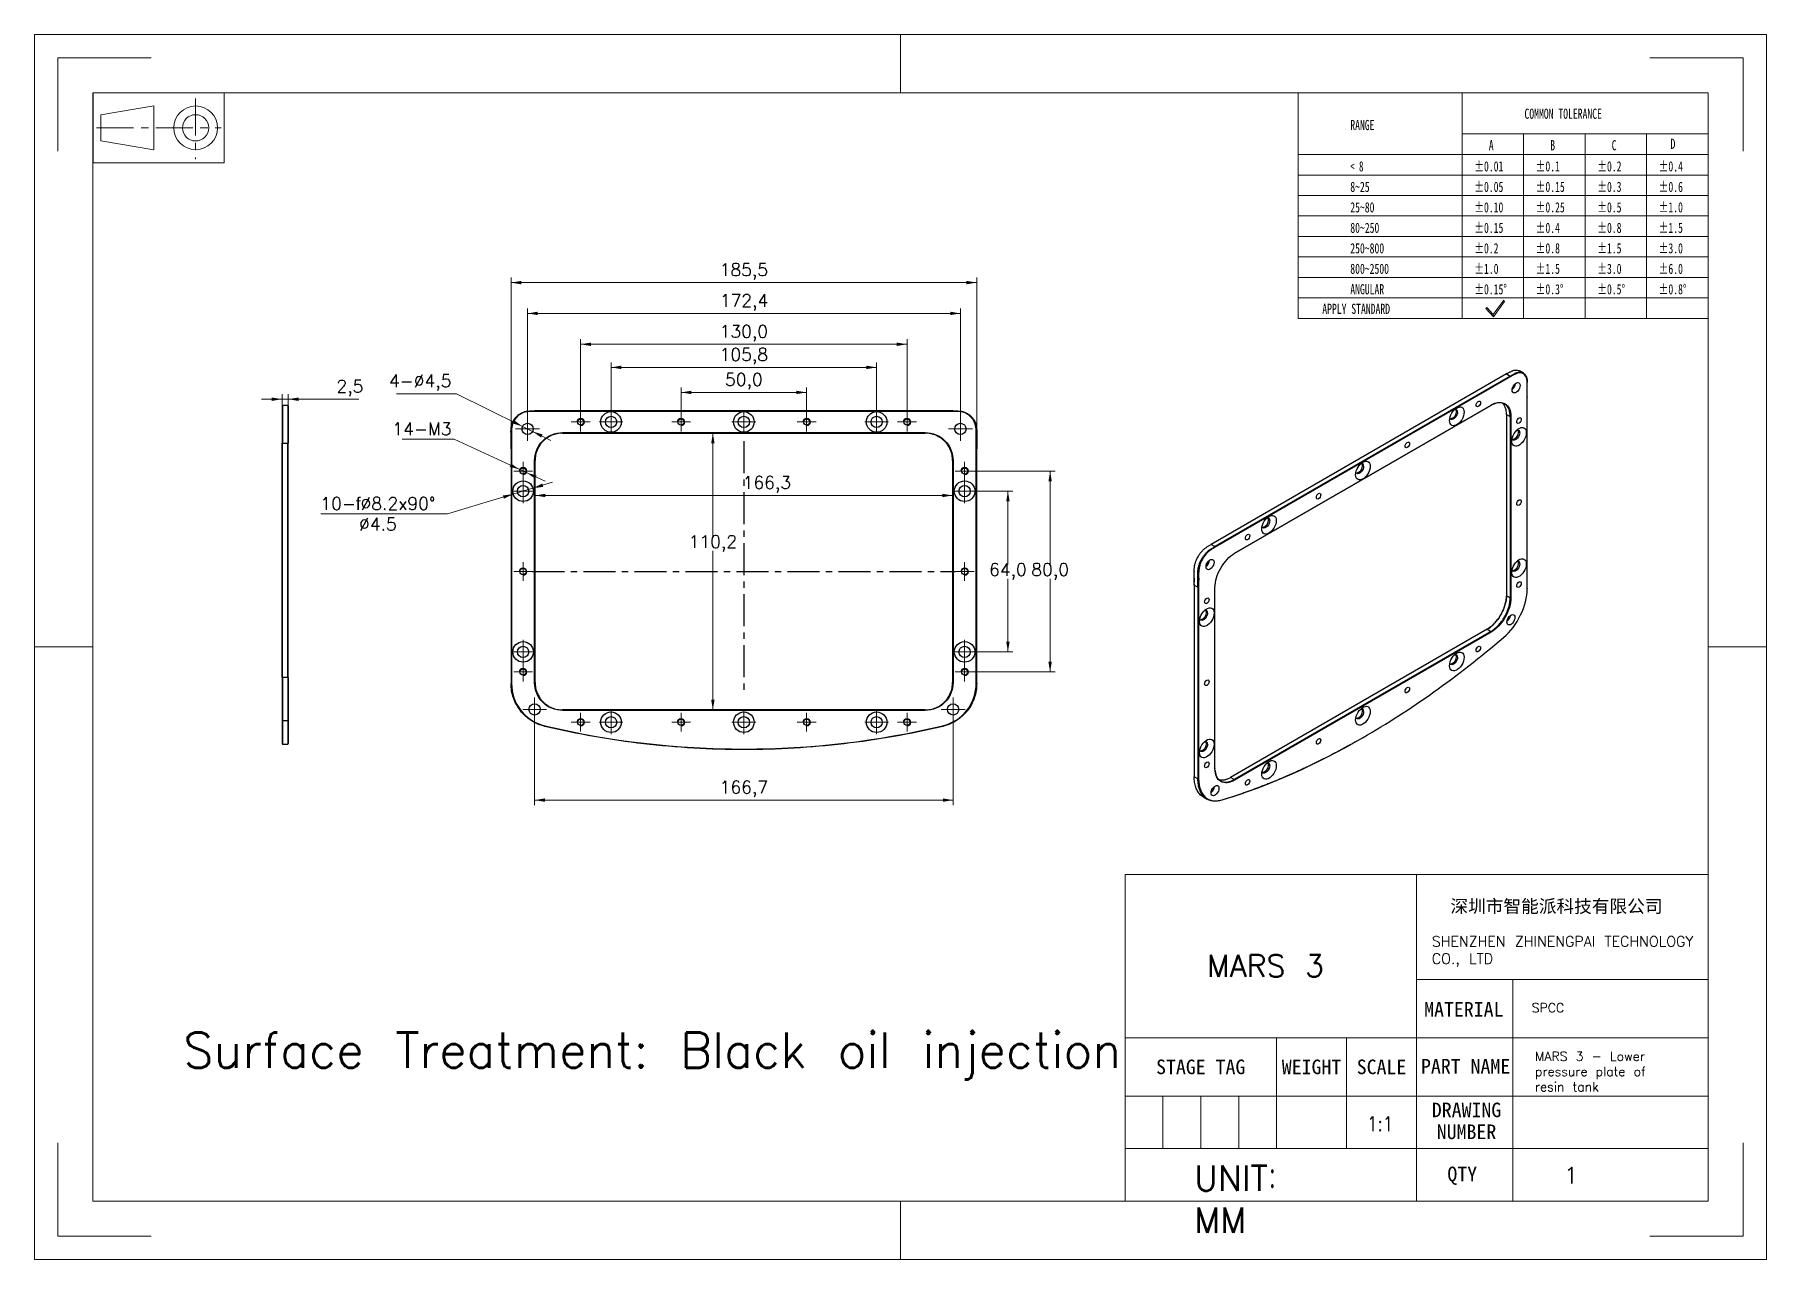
# Model space of a CAD drawing. Header units: millimetres. Extents: x 1378 to 2068, y 422 to 910.
import ezdxf

# ---------------------------------------------------------------- set-up
doc = ezdxf.new("R2010")
doc.units = ezdxf.units.MM
doc.linetypes.add('CENTER', pattern=[10.16, 6.35, -1.27, 1.27, -1.27])
doc.linetypes.add('CENTERX2', pattern=[20.32, 12.7, -2.54, 2.54, -2.54])
doc.layers.get('0').update_dxf_attribs({"lineweight": 18})
for name, color, linetype, lineweight in [('10', 7, 'Continuous', 18), ('DEFAULT_1', 7, 'CENTER', 18), ('中心线层', 1, 'CENTERX2', 25), ('尺寸线层', 3, 'Continuous', 18)]:
    doc.layers.add(name, color=color, linetype=linetype, lineweight=lineweight)
doc.styles.add('SLDTEXTSTYLE4', font='', dxfattribs={"width": 0.7})
doc.styles.add('SLDTEXTSTYLE5', font='', dxfattribs={"width": 0.633333})
doc.styles.get("Standard").update_dxf_attribs({"font": 'txt.shx', "bigfont": 'gbcbig.shx'})
doc.styles.add('TEXTSTYLE_2', font='')
doc.styles.add('TEXTSTYLE_3', font='')
doc.styles.get('SLDTEXTSTYLE4').set_extended_font_data('宋体')
doc.styles.get('SLDTEXTSTYLE5').set_extended_font_data('宋体')
doc.styles.get('TEXTSTYLE_2').set_extended_font_data('宋体')
doc.styles.get('TEXTSTYLE_3').set_extended_font_data('宋体')
doc.dimstyles.new('ISO-25', dxfattribs={"dimtxt": 3.5, "dimasz": 2.5, "dimexe": 1.25, "dimexo": 0.625, "dimtad": 1, "dimtxsty": 'Standard', "dimcen": 2.5, "dimdle": 5, "dimadec": 0, "dimazin": 0, "dimtfac": 1, "dimtmove": 0, "dimatfit": 3, "dimfxl": 0, "dimarcsym": 0})

msp = doc.modelspace()

# ---------------------------------------------------------------- texts
at = {"layer": '尺寸线层', "insert": (1974.55, 524.5), "char_height": 3.643, "width": 9.6289, "attachment_point": 1}
msp.add_mtext('SPCC', dxfattribs=at)
at = {"layer": '尺寸线层', "ltscale": 0.2, "insert": (1975.86, 505.17), "char_height": 3.3997, "width": 60.6505, "attachment_point": 1}
msp.add_mtext('{\\H1.07168x;MARS 3 - Lower pressure plate of resin tank\\P\\P}', dxfattribs=at)

# ---------------------------------------------------------------- blocks, each defined once
blk = doc.blocks.new('96_1')
at = {"color": 7, "linetype": 'Continuous'}
for p, q in [((-11.25, 6), (-11.25, -6)), ((11.25, -6), (11.25, 6)), ((-9.93, 2.25), (-0.82, 3.75)), ((-0.82, 0), (-0.82, 3.75)), ((-9.93, 0), (-9.93, 2.25)), ((-9.93, 0), (-9.93, -2.25)), ((-0.82, 0), (-0.82, -3.75)), ((-9.93, -2.25), (-0.82, -3.75)), ((-11.25, -6), (11.25, -6))]:
    blk.add_line(p, q, dxfattribs=at)
for radius in [3.75, 2.25]:
    blk.add_circle((6.34, 0), radius, dxfattribs=at)
at = {"layer": 'DEFAULT_1', "color": 1, "linetype": 'CENTER'}
for p, q in [((6.34, 5.05), (6.34, -5.36)), ((-10.64, 0), (10.74, 0))]:
    blk.add_line(p, q, dxfattribs=at)
blk = doc.blocks.new('5784100')
at = {"color": 7, "linetype": 'Continuous'}
for p, q in [((-176.1, -586.9), (-176.1, 357.9)), ((-176.1, 357.9), (1160.2, 357.9)), ((492, 312.9), (492, 357.9)), ((1160.2, -586.9), (1160.2, 357.9)), ((-158.1, 267.9), (-158.1, 339.9)), ((-158.1, 339.9), (-86.1, 339.9)), ((1070.2, 339.9), (1142.2, 339.9)), ((1142.2, 267.9), (1142.2, 339.9)), ((-131.1, -541.9), (-131.1, 312.9)), ((-131.1, 312.9), (1115.2, 312.9)), ((1115.2, -541.9), (1115.2, 312.9)), ((-176.1, -114.5), (-131.1, -114.5)), ((1115.2, -114.5), (1160.2, -114.5)), ((-158.1, -568.9), (-158.1, -496.9)), ((1142.2, -568.9), (1142.2, -496.9)), ((-131.1, -541.9), (1115.2, -541.9)), ((492, -586.9), (492, -541.9)), ((-158.1, -568.9), (-86.1, -568.9)), ((1070.2, -568.9), (1142.2, -568.9)), ((-176.1, -586.9), (1160.2, -586.9))]:
    blk.add_line(p, q, dxfattribs=at)
for p, q in [((798.9, 312.9), (798.9, 139)), ((925.4, 312.9), (925.4, 139)), ((925.4, 281.3), (1115.2, 281.3)), ((972.8, 281.3), (972.8, 139)), ((1020.3, 281.3), (1020.3, 139)), ((1067.7, 281.3), (1067.7, 139)), ((798.9, 265.5), (1115.2, 265.5)), ((798.9, 249.6), (1115.2, 249.6)), ((798.9, 233.8), (1115.2, 233.8)), ((798.9, 218), (1115.2, 218)), ((798.9, 202.2), (1115.2, 202.2)), ((798.9, 186.4), (1115.2, 186.4)), ((798.9, 170.6), (1115.2, 170.6)), ((798.9, 154.8), (1115.2, 154.8)), ((944.5, 147.5), (943.6, 146.7)), ((949.4, 142.1), (944.5, 147.5)), ((957.5, 153.1), (949.4, 142.1)), ((949.5, 140.1), (958.2, 151.9)), ((958.2, 151.9), (957.5, 153.1)), ((798.9, 139), (1115.2, 139)), ((943.6, 146.7), (949.5, 140.1)), ((949.5, 140.1), (949.4, 142.1)), ((949.4, 142.1), (949.5, 140.1))]:
    blk.add_line(p, q)
at = {"color": 2, "linetype": 'Continuous'}
for p, q in [((665.3, -416), (665.3, -290)), ((665.3, -416), (665.3, -290)), ((665.3, -290), (890.2, -290)), ((890.2, -460.9), (890.2, -290)), ((890.2, -371), (890.2, -290)), ((890.2, -290), (1115.2, -290)), ((890.2, -416), (890.2, -290)), ((1115.2, -371), (1115.2, -290)), ((890.2, -371), (1115.2, -371)), ((964.5, -371), (964.5, -541.9)), ((1115.2, -460.9), (1115.2, -371)), ((665.3, -541.9), (665.3, -416)), ((665.3, -416), (890.2, -416)), ((665.3, -460.9), (665.3, -416)), ((665.3, -416), (782.2, -416)), ((782.2, -460.9), (782.2, -416)), ((782.2, -460.9), (782.2, -416)), ((782.2, -416), (890.2, -416)), ((836.2, -460.9), (836.2, -416)), ((890.2, -416), (1115.2, -416)), ((890.2, -460.9), (890.2, -416)), ((665.3, -501.4), (665.3, -460.9)), ((665.3, -460.9), (782.2, -460.9)), ((665.3, -460.9), (782.2, -460.9)), ((665.3, -460.9), (782.2, -460.9)), ((665.3, -460.9), (665.3, -501.4)), ((694.5, -460.9), (694.5, -501.4)), ((723.7, -460.9), (723.7, -501.4)), ((753, -460.9), (753, -501.4)), ((782.2, -501.4), (782.2, -460.9)), ((782.2, -501.4), (782.2, -460.9)), ((782.2, -460.9), (890.2, -460.9)), ((782.2, -460.9), (890.2, -460.9)), ((782.2, -460.9), (782.2, -501.4)), ((836.2, -501.4), (836.2, -460.9)), ((890.2, -541.9), (890.2, -460.9)), ((890.2, -460.9), (1115.2, -460.9)), ((890.2, -460.9), (1115.2, -460.9)), ((890.2, -501.4), (890.2, -460.9)), ((1115.2, -541.9), (1115.2, -460.9)), ((665.3, -541.9), (665.3, -501.4)), ((665.3, -501.4), (890.2, -501.4)), ((665.3, -501.4), (782.2, -501.4)), ((665.3, -501.4), (782.2, -501.4)), ((782.2, -501.4), (890.2, -501.4)), ((890.2, -541.9), (890.2, -501.4)), ((890.2, -501.4), (1115.2, -501.4)), ((305.3, -541.9), (413.3, -541.9)), ((413.3, -541.9), (485.3, -541.9)), ((485.3, -541.9), (593.3, -541.9)), ((593.3, -541.9), (665.3, -541.9)), ((665.3, -541.9), (890.2, -541.9)), ((890.2, -541.9), (1115.2, -541.9))]:
    blk.add_line(p, q, dxfattribs=at)
at = {"color": 2, "linetype": 'Continuous', "xscale": 4.499094251428597, "yscale": 4.499094251428597, "zscale": 4.499094251428597}
blk.add_blockref('96_1', (-80.4, 286), dxfattribs=at)
at = {"attachment_point": 1}
for s, insert, char_height, width, style in [('COMMON TOLERANCE', (973.5, 300.8), 7.842, 258.185, 'SLDTEXTSTYLE4'), ('RANGE', (839.1, 292.1), 7.84, 77.026, 'SLDTEXTSTYLE4'), ('A', (946, 276.5), 7.84, 11.331, 'SLDTEXTSTYLE4'), ('B', (993.4, 276.5), 7.84, 11.15, 'SLDTEXTSTYLE4'), ('C', (1040.8, 276.5), 7.84, 11.281, 'SLDTEXTSTYLE4'), ('D', (1086.2, 277.6), 7.84, 11.15, 'SLDTEXTSTYLE4'), ('< 8', (839.1, 260.2), 7.84, 37.639, 'SLDTEXTSTYLE5'), ('%%P0.01', (934.8, 260.2), 7.84, 54.908, 'SLDTEXTSTYLE4'), ('%%P0.1', (982.2, 260.2), 7.84, 41.173, 'SLDTEXTSTYLE4'), ('%%P0.2', (1029.7, 260.2), 7.84, 46.838, 'SLDTEXTSTYLE4'), ('%%P0.4', (1077.1, 260.2), 7.84, 46.657, 'SLDTEXTSTYLE4'), ('8~25', (839.1, 244.4), 7.84, 60.738, 'SLDTEXTSTYLE4'), ('%%P0.05', (934.8, 244.4), 7.84, 60.573, 'SLDTEXTSTYLE4'), ('%%P0.15', (982.2, 244.4), 7.84, 57.823, 'SLDTEXTSTYLE4'), ('%%P0.3', (1029.7, 244.4), 7.84, 46.838, 'SLDTEXTSTYLE4'), ('%%P0.6', (1077.1, 244.4), 7.84, 46.838, 'SLDTEXTSTYLE4'), ('25~80', (839.1, 228.6), 7.84, 74.473, 'SLDTEXTSTYLE4'), ('%%P0.10', (934.8, 228.6), 7.84, 55.089, 'SLDTEXTSTYLE4'), ('%%P0.25', (982.2, 228.6), 7.84, 63.307, 'SLDTEXTSTYLE4'), ('%%P0.5', (1029.7, 228.6), 7.84, 46.838, 'SLDTEXTSTYLE4'), ('%%P1.0', (1077.1, 228.6), 7.84, 41.354, 'SLDTEXTSTYLE4'), ('80~250', (839.1, 212.8), 7.84, 88.208, 'SLDTEXTSTYLE4'), ('%%P0.15', (934.8, 212.8), 7.84, 57.823, 'SLDTEXTSTYLE4'), ('%%P0.4', (982.2, 212.8), 7.84, 46.657, 'SLDTEXTSTYLE4'), ('%%P0.8', (1029.7, 212.8), 7.84, 46.838, 'SLDTEXTSTYLE4'), ('%%P1.5', (1077.1, 212.8), 7.84, 44.088, 'SLDTEXTSTYLE4'), ('250~800', (839.1, 197), 7.84, 101.943, 'SLDTEXTSTYLE4'), ('%%P0.2', (934.8, 197), 7.84, 46.838, 'SLDTEXTSTYLE4'), ('%%P0.8', (982.2, 197), 7.84, 46.838, 'SLDTEXTSTYLE4'), ('%%P1.5', (1029.7, 197), 7.84, 44.088, 'SLDTEXTSTYLE4'), ('%%P3.0', (1077.1, 197), 7.84, 46.838, 'SLDTEXTSTYLE4'), ('800~2500', (839.1, 181.2), 7.84, 115.678, 'SLDTEXTSTYLE4'), ('%%P1.0', (934.8, 181.2), 7.84, 41.354, 'SLDTEXTSTYLE4'), ('%%P1.5', (982.2, 181.2), 7.84, 44.088, 'SLDTEXTSTYLE4'), ('%%P3.0', (1029.7, 181.2), 7.84, 46.838, 'SLDTEXTSTYLE4'), ('%%P6.0', (1077.1, 181.2), 7.84, 46.838, 'SLDTEXTSTYLE4'), ('ANGULAR', (839.1, 165.4), 7.84, 110.145, 'SLDTEXTSTYLE4'), ('%%P0.15%%D', (934.8, 165.4), 7.84, 68.873, 'SLDTEXTSTYLE4'), ('%%P0.3%%D', (982.2, 165.4), 7.84, 57.889, 'SLDTEXTSTYLE4'), ('%%P0.5%%D', (1029.7, 165.4), 7.84, 57.889, 'SLDTEXTSTYLE4'), ('%%P0.8%%D', (1077.1, 165.4), 7.84, 57.889, 'SLDTEXTSTYLE4'), ('APPLY STANDARD', (817.5, 150.3), 7.842, 225.428, 'SLDTEXTSTYLE4')]:
    blk.add_mtext(s, dxfattribs=dict(at, insert=insert, char_height=char_height, width=width, style=style))
at = {"color": 7, "linetype": 'Continuous', "insert": (998.2, -309.5), "char_height": 10, "width": 237.257, "attachment_point": 2, "style": 'TEXTSTYLE_2'}
blk.add_mtext('深圳市智能派科技有限公司', dxfattribs=at)
at = {"color": 7, "linetype": 'Continuous', "attachment_point": 2, "line_spacing_factor": 0.9, "style": 'TEXTSTYLE_3'}
for s, insert, char_height, width in [('MATERIAL\\P ', (926.7, -388.4), 11.25, 162.592), ('STAGE TAG ', (723.7, -432.8), 11.25, 136.027), ('WEIGHT', (809.2, -432.8), 11.25, 49.429), ('SCALE', (863.2, -432.8), 11.25, 49.429), ('PART NAME', (928.1, -432.3), 11.25, 94.237), ('DRAWING NUMBER', (928.8, -466), 11.248, 94.237), ('QTY', (925.5, -515.4), 11.25, 125.547)]:
    blk.add_mtext(s, dxfattribs=dict(at, insert=insert, char_height=char_height, width=width))
at = {"insert": (851.9, -487.9), "char_height": 11.248, "width": 26.961, "attachment_point": 7}
blk.add_mtext('{\\W0.85;1:1}', dxfattribs=at)
at = {"layer": '尺寸线层', "attachment_point": 1}
for s, insert, char_height, width in [('SHENZHEN ZHINENGPAI TECHNOLOGY CO., LTD', (902, -337.6), 8, 226.357), ('MARS 3', (728.6, -351.9), 16.99, 138.693), ('Surface Treatment: Black oil injection ', (-61.5, -411.8), 27.319, 743.668), ('UNIT：MM', (718.6, -514.5), 19.51, 94.33)]:
    blk.add_mtext(s, dxfattribs=dict(at, insert=insert, char_height=char_height, width=width))
at = {"layer": '尺寸线层', "ltscale": 0.2, "insert": (1004, -515.8), "char_height": 12.7, "width": 76.444, "attachment_point": 1}
blk.add_mtext('1\\P\\P', dxfattribs=at)
blk = doc.blocks.new('SW_CENTERMARKSYMBOL_0_1')
at = {"layer": '10', "color": 0}
for p, q in [((-2.5, 0), (-4.75, 0)), ((0, 0), (-2.5, 0)), ((0, 2.5), (0, 4.75)), ((0, 0), (0, 2.5)), ((0, 0), (0, -2.5)), ((0, 0), (2.5, 0)), ((2.5, 0), (4.75, 0)), ((0, -2.5), (0, -4.75))]:
    blk.add_line(p, q, dxfattribs=at)
blk = doc.blocks.new('SW_CENTERMARKSYMBOL_1')
at = {"layer": '10', "color": 0}
for p, q in [((-2.5, 0), (-4.75, 0)), ((0, 0), (-2.5, 0)), ((0, 2.5), (0, 4.75)), ((0, 0), (0, 2.5)), ((0, 0), (0, -2.5)), ((0, 0), (2.5, 0)), ((2.5, 0), (4.75, 0)), ((0, -2.5), (0, -4.75))]:
    blk.add_line(p, q, dxfattribs=at)
blk = doc.blocks.new('SW_CENTERMARKSYMBOL_2_1')
at = {"layer": '10', "color": 0}
for p, q in [((-2.5, 0), (-4.75, 0)), ((0, 0), (-2.5, 0)), ((0, 2.5), (0, 4.75)), ((0, 0), (0, 2.5)), ((0, 0), (0, -2.5)), ((0, 0), (2.5, 0)), ((2.5, 0), (4.75, 0)), ((0, -2.5), (0, -4.75))]:
    blk.add_line(p, q, dxfattribs=at)
blk = doc.blocks.new('SW_CENTERMARKSYMBOL_3_1')
at = {"layer": '10', "color": 0}
for p, q in [((-2.5, 0), (-4.75, 0)), ((0, 0), (-2.5, 0)), ((0, 2.5), (0, 4.75)), ((0, 0), (0, 2.5)), ((0, 0), (0, -2.5)), ((0, 0), (2.5, 0)), ((2.5, 0), (4.75, 0)), ((0, -2.5), (0, -4.75))]:
    blk.add_line(p, q, dxfattribs=at)
blk = doc.blocks.new('SW_CENTERMARKSYMBOL_4')
at = {"layer": '10', "color": 0}
for p, q in [((-2.5, 0), (-4.75, 0)), ((0, 0), (-2.5, 0)), ((0, 2.5), (0, 4.75)), ((0, 0), (0, 2.5)), ((0, 0), (0, -2.5)), ((0, 0), (2.5, 0)), ((2.5, 0), (4.75, 0)), ((0, -2.5), (0, -4.75))]:
    blk.add_line(p, q, dxfattribs=at)
blk = doc.blocks.new('SW_CENTERMARKSYMBOL_5')
at = {"layer": '10', "color": 0}
for p, q in [((-2.5, 0), (-4.75, 0)), ((0, 0), (-2.5, 0)), ((0, 2.5), (0, 4.75)), ((0, 0), (0, 2.5)), ((0, 0), (0, -2.5)), ((0, 0), (2.5, 0)), ((2.5, 0), (4.75, 0)), ((0, -2.5), (0, -4.75))]:
    blk.add_line(p, q, dxfattribs=at)
blk = doc.blocks.new('SW_CENTERMARKSYMBOL_6')
at = {"layer": '10', "color": 0}
for p, q in [((-2.5, 0), (-4.75, 0)), ((0, 0), (-2.5, 0)), ((0, 2.5), (0, 4.75)), ((0, 0), (0, 2.5)), ((0, 0), (0, -2.5)), ((0, 0), (2.5, 0)), ((2.5, 0), (4.75, 0)), ((0, -2.5), (0, -4.75))]:
    blk.add_line(p, q, dxfattribs=at)
blk = doc.blocks.new('SW_CENTERMARKSYMBOL_7')
at = {"layer": '10', "color": 0}
for p, q in [((-2.5, 0), (-4.75, 0)), ((0, 0), (-2.5, 0)), ((0, 2.5), (0, 4.75)), ((0, 0), (0, 2.5)), ((0, 0), (0, -2.5)), ((0, 0), (2.5, 0)), ((2.5, 0), (4.75, 0)), ((0, -2.5), (0, -4.75))]:
    blk.add_line(p, q, dxfattribs=at)
blk = doc.blocks.new('SW_CENTERMARKSYMBOL_8')
at = {"layer": '10', "color": 0}
for p, q in [((-2.5, 0), (-4.75, 0)), ((0, 0), (-2.5, 0)), ((0, 2.5), (0, 4.75)), ((0, 0), (0, 2.5)), ((0, 0), (0, -2.5)), ((0, 0), (2.5, 0)), ((2.5, 0), (4.75, 0)), ((0, -2.5), (0, -4.75))]:
    blk.add_line(p, q, dxfattribs=at)
blk = doc.blocks.new('SW_CENTERMARKSYMBOL_9')
at = {"layer": '10', "color": 0}
for p, q in [((-2.5, 0), (-4.75, 0)), ((0, 0), (-2.5, 0)), ((0, 2.5), (0, 4.75)), ((0, 0), (0, 2.5)), ((0, 0), (0, -2.5)), ((0, 0), (2.5, 0)), ((2.5, 0), (4.75, 0)), ((0, -2.5), (0, -4.75))]:
    blk.add_line(p, q, dxfattribs=at)
blk = doc.blocks.new('SW_CENTERMARKSYMBOL_10')
at = {"layer": '10', "color": 0}
for p, q in [((-2.5, 0), (-3.75, 0)), ((0, 0), (-2.5, 0)), ((0, 2.5), (0, 3.75)), ((0, 0), (0, 2.5)), ((0, 0), (0, -2.5)), ((0, 0), (2.5, 0)), ((2.5, 0), (3.75, 0)), ((0, -2.5), (0, -3.75))]:
    blk.add_line(p, q, dxfattribs=at)
blk = doc.blocks.new('SW_CENTERMARKSYMBOL_11')
at = {"layer": '10', "color": 0}
for p, q in [((-2.5, 0), (-3.75, 0)), ((0, 0), (-2.5, 0)), ((0, 2.5), (0, 3.75)), ((0, 0), (0, 2.5)), ((0, 0), (0, -2.5)), ((0, 0), (2.5, 0)), ((2.5, 0), (3.75, 0)), ((0, -2.5), (0, -3.75))]:
    blk.add_line(p, q, dxfattribs=at)
blk = doc.blocks.new('SW_CENTERMARKSYMBOL_12')
at = {"layer": '10', "color": 0}
for p, q in [((-2.5, 0), (-3.75, 0)), ((0, 0), (-2.5, 0)), ((0, 2.5), (0, 3.75)), ((0, 0), (0, 2.5)), ((0, 0), (0, -2.5)), ((0, 0), (2.5, 0)), ((2.5, 0), (3.75, 0)), ((0, -2.5), (0, -3.75))]:
    blk.add_line(p, q, dxfattribs=at)
blk = doc.blocks.new('SW_CENTERMARKSYMBOL_13')
at = {"layer": '10', "color": 0}
for p, q in [((-2.5, 0), (-3.75, 0)), ((0, 0), (-2.5, 0)), ((0, 2.5), (0, 3.75)), ((0, 0), (0, 2.5)), ((0, 0), (0, -2.5)), ((0, 0), (2.5, 0)), ((2.5, 0), (3.75, 0)), ((0, -2.5), (0, -3.75))]:
    blk.add_line(p, q, dxfattribs=at)
blk = doc.blocks.new('SW_CENTERMARKSYMBOL_14')
at = {"layer": '10', "color": 0}
for p, q in [((-2.5, 0), (-3.75, 0)), ((0, 0), (-2.5, 0)), ((0, 2.5), (0, 3.75)), ((0, 0), (0, 2.5)), ((0, 0), (0, -2.5)), ((0, 0), (2.5, 0)), ((2.5, 0), (3.75, 0)), ((0, -2.5), (0, -3.75))]:
    blk.add_line(p, q, dxfattribs=at)
blk = doc.blocks.new('SW_CENTERMARKSYMBOL_15')
at = {"layer": '10', "color": 0}
for p, q in [((-2.5, 0), (-3.75, 0)), ((0, 0), (-2.5, 0)), ((0, 2.5), (0, 3.75)), ((0, 0), (0, 2.5)), ((0, 0), (0, -2.5)), ((0, 0), (2.5, 0)), ((2.5, 0), (3.75, 0)), ((0, -2.5), (0, -3.75))]:
    blk.add_line(p, q, dxfattribs=at)
blk = doc.blocks.new('SW_CENTERMARKSYMBOL_16')
at = {"layer": '10', "color": 0}
for p, q in [((-2.5, 0), (-3.75, 0)), ((0, 0), (-2.5, 0)), ((0, 2.5), (0, 3.75)), ((0, 0), (0, 2.5)), ((0, 0), (0, -2.5)), ((0, 0), (2.5, 0)), ((2.5, 0), (3.75, 0)), ((0, -2.5), (0, -3.75))]:
    blk.add_line(p, q, dxfattribs=at)
blk = doc.blocks.new('SW_CENTERMARKSYMBOL_17')
at = {"layer": '10', "color": 0}
for p, q in [((-2.5, 0), (-4.75, 0)), ((0, 0), (-2.5, 0)), ((0, 2.5), (0, 4.75)), ((0, 0), (0, 2.5)), ((0, 0), (0, -2.5)), ((0, 0), (2.5, 0)), ((2.5, 0), (4.75, 0)), ((0, -2.5), (0, -4.75))]:
    blk.add_line(p, q, dxfattribs=at)
blk = doc.blocks.new('SW_CENTERMARKSYMBOL_18')
at = {"layer": '10', "color": 0}
for p, q in [((-2.5, 0), (-4.75, 0)), ((0, 0), (-2.5, 0)), ((0, 2.5), (0, 4.75)), ((0, 0), (0, 2.5)), ((0, 0), (0, -2.5)), ((0, 0), (2.5, 0)), ((2.5, 0), (4.75, 0)), ((0, -2.5), (0, -4.75))]:
    blk.add_line(p, q, dxfattribs=at)
blk = doc.blocks.new('SW_CENTERMARKSYMBOL_19')
at = {"layer": '10', "color": 0}
for p, q in [((-2.5, 0), (-4.75, 0)), ((0, 0), (-2.5, 0)), ((0, 2.5), (0, 4.75)), ((0, 0), (0, 2.5)), ((0, 0), (0, -2.5)), ((0, 0), (2.5, 0)), ((2.5, 0), (4.75, 0)), ((0, -2.5), (0, -4.75))]:
    blk.add_line(p, q, dxfattribs=at)
blk = doc.blocks.new('SW_CENTERMARKSYMBOL_20')
at = {"layer": '10', "color": 0}
for p, q in [((-2.5, 0), (-4.75, 0)), ((0, 0), (-2.5, 0)), ((0, 2.5), (0, 4.75)), ((0, 0), (0, 2.5)), ((0, 0), (0, -2.5)), ((0, 0), (2.5, 0)), ((2.5, 0), (4.75, 0)), ((0, -2.5), (0, -4.75))]:
    blk.add_line(p, q, dxfattribs=at)
blk = doc.blocks.new('SW_CENTERMARKSYMBOL_21')
at = {"layer": '10', "color": 0}
for p, q in [((-2.5, 0), (-3.75, 0)), ((0, 0), (-2.5, 0)), ((0, 2.5), (0, 3.75)), ((0, 0), (0, 2.5)), ((0, 0), (0, -2.5)), ((0, 0), (2.5, 0)), ((2.5, 0), (3.75, 0)), ((0, -2.5), (0, -3.75))]:
    blk.add_line(p, q, dxfattribs=at)
blk = doc.blocks.new('SW_CENTERMARKSYMBOL_22')
at = {"layer": '10', "color": 0}
for p, q in [((-2.5, 0), (-3.75, 0)), ((0, 0), (-2.5, 0)), ((0, 2.5), (0, 3.75)), ((0, 0), (0, 2.5)), ((0, 0), (0, -2.5)), ((0, 0), (2.5, 0)), ((2.5, 0), (3.75, 0)), ((0, -2.5), (0, -3.75))]:
    blk.add_line(p, q, dxfattribs=at)
blk = doc.blocks.new('SW_CENTERMARKSYMBOL_23')
at = {"layer": '10', "color": 0}
for p, q in [((-2.5, 0), (-3.75, 0)), ((0, 0), (-2.5, 0)), ((0, 2.5), (0, 3.75)), ((0, 0), (0, 2.5)), ((0, 0), (0, -2.5)), ((0, 0), (2.5, 0)), ((2.5, 0), (3.75, 0)), ((0, -2.5), (0, -3.75))]:
    blk.add_line(p, q, dxfattribs=at)
blk = doc.blocks.new('SW_CENTERMARKSYMBOL_24')
at = {"layer": '10', "color": 0}
for p, q in [((-2.5, 0), (-3.75, 0)), ((0, 0), (-2.5, 0)), ((0, 2.5), (0, 3.75)), ((0, 0), (0, 2.5)), ((0, 0), (0, -2.5)), ((0, 0), (2.5, 0)), ((2.5, 0), (3.75, 0)), ((0, -2.5), (0, -3.75))]:
    blk.add_line(p, q, dxfattribs=at)
blk = doc.blocks.new('SW_CENTERMARKSYMBOL_25')
at = {"layer": '10', "color": 0}
for p, q in [((-2.5, 0), (-3.75, 0)), ((0, 0), (-2.5, 0)), ((0, 2.5), (0, 3.75)), ((0, 0), (0, 2.5)), ((0, 0), (0, -2.5)), ((0, 0), (2.5, 0)), ((2.5, 0), (3.75, 0)), ((0, -2.5), (0, -3.75))]:
    blk.add_line(p, q, dxfattribs=at)
blk = doc.blocks.new('SW_CENTERMARKSYMBOL_26')
at = {"layer": '10', "color": 0}
for p, q in [((-2.5, 0), (-3.75, 0)), ((0, 0), (-2.5, 0)), ((0, 2.5), (0, 3.75)), ((0, 0), (0, 2.5)), ((0, 0), (0, -2.5)), ((0, 0), (2.5, 0)), ((2.5, 0), (3.75, 0)), ((0, -2.5), (0, -3.75))]:
    blk.add_line(p, q, dxfattribs=at)
blk = doc.blocks.new('SW_CENTERMARKSYMBOL_27')
at = {"layer": '10', "color": 0}
for p, q in [((-2.5, 0), (-3.75, 0)), ((0, 0), (-2.5, 0)), ((0, 2.5), (0, 3.75)), ((0, 0), (0, 2.5)), ((0, 0), (0, -2.5)), ((0, 0), (2.5, 0)), ((2.5, 0), (3.75, 0)), ((0, -2.5), (0, -3.75))]:
    blk.add_line(p, q, dxfattribs=at)
blk = doc.blocks.new('*X33')
at = {"layer": '尺寸线层', "linetype": 'Continuous'}
for points in [[(1567.99, 811.46), (1572.07, 812.14), (1572.07, 810.78)], [(1753.48, 811.46), (1749.4, 812.14), (1749.4, 810.78)]]:
    blk.add_hatch(color=0, dxfattribs=at).paths.add_polyline_path(points, flags=0)
at = {"layer": '尺寸线层', "color": 0, "linetype": 'Continuous'}
for p, q in [((1567.99, 745.29), (1567.99, 813.46)), ((1567.99, 811.46), (1753.48, 811.46)), ((1753.48, 745.29), (1753.48, 813.46))]:
    blk.add_line(p, q, dxfattribs=at)
at = {"layer": '尺寸线层', "color": 0, "insert": (1660.73, 815.84), "char_height": 5, "width": 25.7143, "attachment_point": 5}
blk.add_mtext('185,5', dxfattribs=at)
blk = doc.blocks.new('*X34')
at = {"layer": '尺寸线层', "linetype": 'Continuous'}
for points in [[(1607.83, 777.69), (1611.91, 778.37), (1611.91, 777.01)], [(1713.63, 777.69), (1709.55, 778.37), (1709.55, 777.01)]]:
    blk.add_hatch(color=0, dxfattribs=at).paths.add_polyline_path(points, flags=0)
at = {"layer": '尺寸线层', "color": 0, "linetype": 'Continuous'}
for p, q in [((1607.83, 760.71), (1607.83, 779.69)), ((1713.63, 760.71), (1713.63, 779.69)), ((1607.83, 777.69), (1713.63, 777.69))]:
    blk.add_line(p, q, dxfattribs=at)
at = {"layer": '尺寸线层', "color": 0, "insert": (1660.73, 782.07), "char_height": 5, "width": 26.4286, "attachment_point": 5}
blk.add_mtext('105,8', dxfattribs=at)
blk = doc.blocks.new('*X35')
at = {"layer": '尺寸线层', "linetype": 'Continuous'}
for points in [[(1635.73, 767.72), (1639.81, 768.4), (1639.81, 767.04)], [(1685.73, 767.72), (1681.65, 768.4), (1681.65, 767.04)]]:
    blk.add_hatch(color=0, dxfattribs=at).paths.add_polyline_path(points, flags=0)
at = {"layer": '尺寸线层', "color": 0, "linetype": 'Continuous'}
for p, q in [((1635.73, 759.71), (1635.73, 769.72)), ((1635.73, 767.72), (1685.73, 767.72)), ((1685.73, 759.71), (1685.73, 769.72))]:
    blk.add_line(p, q, dxfattribs=at)
at = {"layer": '尺寸线层', "color": 0, "insert": (1660.73, 772.1), "char_height": 5, "width": 21.4286, "attachment_point": 5}
blk.add_mtext('50,0', dxfattribs=at)
blk = doc.blocks.new('*X36')
at = {"layer": '尺寸线层', "linetype": 'Continuous'}
for points in [[(1595.73, 786.9), (1599.81, 787.58), (1599.81, 786.22)], [(1725.73, 786.9), (1721.65, 787.58), (1721.65, 786.22)]]:
    blk.add_hatch(color=0, dxfattribs=at).paths.add_polyline_path(points, flags=0)
at = {"layer": '尺寸线层', "color": 0, "linetype": 'Continuous'}
for p, q in [((1595.73, 759.71), (1595.73, 788.9)), ((1595.73, 786.9), (1725.73, 786.9)), ((1725.73, 759.71), (1725.73, 788.9))]:
    blk.add_line(p, q, dxfattribs=at)
at = {"layer": '尺寸线层', "color": 0, "insert": (1660.73, 791.28), "char_height": 5, "width": 26.4286, "attachment_point": 5}
blk.add_mtext('130,0', dxfattribs=at)
blk = doc.blocks.new('*X37')
at = {"layer": '尺寸线层', "linetype": 'Continuous'}
for points in [[(1574.59, 799.18), (1578.67, 799.86), (1578.67, 798.5)], [(1747.01, 799.18), (1742.93, 799.86), (1742.93, 798.5)]]:
    blk.add_hatch(color=0, dxfattribs=at).paths.add_polyline_path(points, flags=0)
at = {"layer": '尺寸线层', "color": 0, "linetype": 'Continuous'}
for p, q in [((1574.59, 757.93), (1574.59, 801.18)), ((1747.01, 757.93), (1747.01, 801.18)), ((1574.59, 799.18), (1747.01, 799.18))]:
    blk.add_line(p, q, dxfattribs=at)
at = {"layer": '尺寸线层', "color": 0, "insert": (1660.8, 803.56), "char_height": 5, "width": 27.1429, "attachment_point": 5}
blk.add_mtext('172,4', dxfattribs=at)
blk = doc.blocks.new('*X38')
at = {"layer": '尺寸线层', "linetype": 'Continuous'}
for points in [[(1765.92, 728.39), (1766.6, 724.31), (1765.24, 724.31)], [(1765.92, 664.39), (1766.6, 668.47), (1765.24, 668.47)]]:
    blk.add_hatch(color=0, dxfattribs=at).paths.add_polyline_path(points, flags=0)
at = {"layer": '尺寸线层', "color": 0, "linetype": 'Continuous'}
for p, q in [((1753.42, 728.39), (1767.92, 728.39)), ((1765.92, 699.25), (1765.92, 728.39)), ((1765.92, 693.53), (1765.92, 664.39)), ((1753.42, 664.39), (1767.92, 664.39))]:
    blk.add_line(p, q, dxfattribs=at)
at = {"layer": '尺寸线层', "color": 0, "insert": (1765.92, 696.39), "char_height": 5, "width": 22.1429, "attachment_point": 5}
blk.add_mtext('64,0', dxfattribs=at)
blk = doc.blocks.new('*X39')
at = {"layer": '尺寸线层', "linetype": 'Continuous'}
for points in [[(1782.73, 736.39), (1783.41, 732.31), (1782.05, 732.31)], [(1782.73, 656.39), (1783.41, 660.47), (1782.05, 660.47)]]:
    blk.add_hatch(color=0, dxfattribs=at).paths.add_polyline_path(points, flags=0)
at = {"layer": '尺寸线层', "color": 0, "linetype": 'Continuous'}
for p, q in [((1752.42, 736.39), (1784.73, 736.39)), ((1782.73, 699.25), (1782.73, 736.39)), ((1782.73, 693.53), (1782.73, 656.39)), ((1752.42, 656.39), (1784.73, 656.39))]:
    blk.add_line(p, q, dxfattribs=at)
at = {"layer": '尺寸线层', "color": 0, "insert": (1782.73, 696.39), "char_height": 5, "width": 22.1429, "attachment_point": 5}
blk.add_mtext('80,0', dxfattribs=at)
blk = doc.blocks.new('*X40')
at = {"layer": '尺寸线层', "linetype": 'Continuous'}
for points in [[(1577.39, 605.36), (1581.47, 606.04), (1581.47, 604.68)], [(1744.08, 605.36), (1740, 606.04), (1740, 604.68)]]:
    blk.add_hatch(color=0, dxfattribs=at).paths.add_polyline_path(points, flags=0)
at = {"layer": '尺寸线层', "color": 0, "linetype": 'Continuous'}
for p, q in [((1577.39, 636.75), (1577.39, 603.36)), ((1744.08, 636.75), (1744.08, 603.36)), ((1577.39, 605.36), (1744.08, 605.36))]:
    blk.add_line(p, q, dxfattribs=at)
at = {"layer": '尺寸线层', "color": 0, "insert": (1660.73, 609.74), "char_height": 5, "width": 27.1429, "attachment_point": 5}
blk.add_mtext('166,7', dxfattribs=at)
blk = doc.blocks.new('*X41')
at = {"layer": '尺寸线层', "linetype": 'Continuous'}
for points in [[(1572.57, 754.18), (1569.22, 756.6), (1568.61, 755.38)], [(1576.6, 752.18), (1580.56, 750.98), (1579.96, 749.76)]]:
    blk.add_hatch(color=0, dxfattribs=at).paths.add_polyline_path(points, flags=0)
at = {"layer": '尺寸线层', "color": 0, "linetype": 'Continuous'}
for q in [(1522.36, 767.2), (1583.91, 748.56)]:
    blk.add_line((1546.29, 767.2), q, dxfattribs=at)
at = {"layer": '尺寸线层', "color": 0, "insert": (1531.83, 771.58), "char_height": 5, "width": 37.8571, "attachment_point": 5}
blk.add_mtext('4-%%C4,5', dxfattribs=at)
blk = doc.blocks.new('*X42')
at = {"layer": '尺寸线层', "linetype": 'Continuous'}
for points in [[(1571.44, 737.02), (1568.03, 739.36), (1567.45, 738.13)], [(1574.16, 735.76), (1578.15, 734.65), (1577.57, 733.42)]]:
    blk.add_hatch(color=0, dxfattribs=at).paths.add_polyline_path(points, flags=0)
at = {"layer": '尺寸线层', "color": 0, "linetype": 'Continuous'}
for q in [(1524.66, 749.15), (1581.56, 732.32)]:
    blk.add_line((1545.37, 749.15), q, dxfattribs=at)
at = {"layer": '尺寸线层', "color": 0, "insert": (1532.51, 753.18), "char_height": 5, "width": 31.4286, "attachment_point": 5}
blk.add_mtext('14-M3', dxfattribs=at)
blk = doc.blocks.new('*X43')
at = {"layer": '尺寸线层', "linetype": 'Continuous'}
for points in [[(1576.73, 729.58), (1580.44, 731.41), (1580.83, 730.1)], [(1568.88, 727.21), (1564.77, 726.68), (1565.17, 725.38)]]:
    blk.add_hatch(color=0, dxfattribs=at).paths.add_polyline_path(points, flags=0)
at = {"layer": '尺寸线层', "color": 0, "linetype": 'Continuous'}
for q in [(1584.54, 731.93), (1492.23, 719.31)]:
    blk.add_line((1542.69, 719.31), q, dxfattribs=at)
at = {"layer": '尺寸线层', "color": 0, "char_height": 5, "attachment_point": 5}
for s, insert, width in [('10-{\\fcxgdtshp;f}%%C8.2x90%%D', (1514.96, 723.45), 90.9226), ('%%C4.5', (1514.96, 715.28), 23.5714)]:
    blk.add_mtext(s, dxfattribs=dict(at, insert=insert, width=width))
blk = doc.blocks.new('*X44')
at = {"layer": '尺寸线层', "linetype": 'Continuous'}
for points in [[(1476.77, 765.01), (1472.69, 765.69), (1472.69, 764.33)], [(1479.27, 765.01), (1483.35, 765.69), (1483.35, 764.33)]]:
    blk.add_hatch(color=0, dxfattribs=at).paths.add_polyline_path(points, flags=0)
at = {"layer": '尺寸线层', "color": 0, "linetype": 'Continuous'}
for p, q in [((1476.77, 762.37), (1476.77, 767.01)), ((1479.27, 762.37), (1479.27, 767.01)), ((1468.61, 765.01), (1479.27, 765.01)), ((1479.27, 765.01), (1507.39, 765.01))]:
    blk.add_line(p, q, dxfattribs=at)
at = {"layer": '尺寸线层', "color": 0, "insert": (1503.82, 769.39), "char_height": 5, "width": 14.2857, "attachment_point": 5}
blk.add_mtext('2,5', dxfattribs=at)
blk = doc.blocks.new('*X45')
at = {"layer": '尺寸线层', "linetype": 'Continuous'}
for points in [[(1577.58, 726.68), (1581.66, 727.36), (1581.66, 726)], [(1743.89, 726.68), (1739.81, 727.36), (1739.81, 726)]]:
    blk.add_hatch(color=0, dxfattribs=at).paths.add_polyline_path(points, flags=0)
at = {"layer": '尺寸线层', "color": 0, "linetype": 'Continuous'}
for p, q in [((1577.58, 717.46), (1577.58, 728.68)), ((1577.58, 726.68), (1743.89, 726.68)), ((1743.89, 721.64), (1743.89, 728.68))]:
    blk.add_line(p, q, dxfattribs=at)
at = {"layer": '尺寸线层', "color": 0, "insert": (1669.9, 731.06), "char_height": 5, "width": 26.4286, "attachment_point": 5}
blk.add_mtext('166,3', dxfattribs=at)
blk = doc.blocks.new('*X46')
at = {"layer": '尺寸线层', "linetype": 'Continuous'}
for points in [[(1648.39, 751.51), (1649.07, 747.43), (1647.71, 747.43)], [(1648.39, 641.28), (1649.07, 645.36), (1647.71, 645.36)]]:
    blk.add_hatch(color=0, dxfattribs=at).paths.add_polyline_path(points, flags=0)
at = {"layer": '尺寸线层', "color": 0, "linetype": 'Continuous'}
for p, q in [((1638.87, 751.51), (1650.39, 751.51)), ((1648.39, 710.38), (1648.39, 751.51)), ((1648.39, 704.67), (1648.39, 641.28)), ((1652.14, 641.28), (1646.39, 641.28))]:
    blk.add_line(p, q, dxfattribs=at)
at = {"layer": '尺寸线层', "color": 0, "insert": (1648.39, 707.52), "char_height": 5, "width": 25, "attachment_point": 5}
blk.add_mtext('110,2', dxfattribs=at)

# ---------------------------------------------------------------- dimensions: what is measured, and where the dimension line sits
at = {"layer": '尺寸线层', "color": 2}
for base, p1, p2, angle, picture, middle in [((1753.48, 811.46), (1567.99, 745.29), (1753.48, 745.29), 0, '*X33', (1660.73, 811.46)), ((1747.01, 799.18), (1574.59, 757.93), (1747.01, 757.93), 0, '*X37', (1660.8, 799.18)), ((1725.73, 786.9), (1595.73, 759.71), (1725.73, 759.71), 0, '*X36', (1660.73, 786.9)), ((1713.63, 777.69), (1607.83, 760.71), (1713.63, 760.71), 0, '*X34', (1660.73, 777.69)), ((1782.73, 656.39), (1752.42, 736.39), (1752.42, 656.39), 270, '*X39', (1782.73, 696.39)), ((1765.92, 664.39), (1753.42, 728.39), (1753.42, 664.39), 270, '*X38', (1765.92, 696.39)), ((1744.08, 605.36), (1577.39, 636.75), (1744.08, 636.75), 0, '*X40', (1660.73, 605.36))]:
    dim = msp.add_linear_dim(base=base, p1=p1, p2=p2, angle=angle, dimstyle='ISO-25', override={"dimtxt": 5, "dimasz": 4.08, "dimexe": 2, "dimexo": 0, "dimgap": 1.524, "dimtih": 1, "dimtoh": 1, "dimdec": 1, "dimzin": 0, "dimsah": 1, "dimdle": 8.16, "dimadec": 2, "dimtfill": 1, "dimtolj": 1, "dimtzin": 0}, dxfattribs=at)
    dim.commit()
    dim.dimension.update_dxf_attribs({"geometry": picture, "text_midpoint": middle})
dim = msp.add_linear_dim(base=(1479.27, 765.01), p1=(1476.77, 762.37), p2=(1479.27, 762.37), dimstyle='ISO-25', override={"dimtxt": 5, "dimasz": 4.08, "dimexe": 2, "dimexo": 0, "dimgap": 1.524, "dimtih": 1, "dimtoh": 1, "dimdec": 1, "dimzin": 0, "dimsah": 1, "dimdle": 8.16, "dimadec": 2, "dimtfill": 1, "dimtolj": 1, "dimtzin": 0}, dxfattribs=at)
dim.commit()
dim.dimension.update_dxf_attribs({"geometry": '*X44', "text_midpoint": (1503.82, 765.01), "dimtype": 160})
dim = msp.add_diameter_dim_2p(p1=(1576.6, 752.18), p2=(1572.57, 754.18), dimstyle='ISO-25', override={"dimtxt": 5, "dimasz": 4.08, "dimexe": 2, "dimexo": 0, "dimgap": 1.524, "dimtih": 1, "dimtoh": 1, "dimdec": 1, "dimzin": 0, "dimpost": '4-%%C<>', "dimsah": 1, "dimdle": 8.16, "dimadec": 2, "dimtfill": 1, "dimtolj": 1, "dimtzin": 0}, dxfattribs=at)
dim.commit()
dim.dimension.update_dxf_attribs({"geometry": '*X41', "text_midpoint": (1546.29, 767.2), "dimtype": 163})
dim = msp.add_linear_dim(base=(1685.73, 767.72), p1=(1635.73, 759.71), p2=(1685.73, 759.71), dimstyle='ISO-25', override={"dimtxt": 5, "dimasz": 4.08, "dimexe": 2, "dimexo": 0, "dimgap": 1.524, "dimtih": 1, "dimtoh": 1, "dimdec": 1, "dimzin": 0, "dimsah": 1, "dimdle": 8.16, "dimadec": 2, "dimtfill": 1, "dimtolj": 1, "dimtzin": 0}, dxfattribs=at)
dim.commit()
dim.dimension.update_dxf_attribs({"geometry": '*X35', "text_midpoint": (1660.73, 767.72)})
for p1, p2, text, override, picture, middle in [((1574.16, 735.76), (1571.44, 737.02), '14-M3', {"dimtxt": 5, "dimasz": 4.08, "dimexe": 2, "dimexo": 0, "dimgap": 1.524, "dimtih": 1, "dimtoh": 1, "dimdec": 1, "dimzin": 0, "dimpost": '%%C<>', "dimsah": 1, "dimdle": 8.16, "dimadec": 2, "dimtfill": 1, "dimtolj": 1, "dimtzin": 0}, '*X42', (1545.37, 749.15)), ((1576.73, 729.58), (1568.88, 727.21), '10-{\\fcxgdtshp;f}%%C8.2x90%%D', {"dimtxt": 5, "dimasz": 4.08, "dimexe": 2, "dimexo": 0, "dimgap": 1.524, "dimtih": 1, "dimtoh": 1, "dimdec": 1, "dimzin": 0, "dimpost": '%%C<>\\X%%C4.5', "dimsah": 1, "dimdle": 8.16, "dimadec": 2, "dimtfill": 1, "dimtolj": 1, "dimtzin": 0}, '*X43', (1542.69, 719.31))]:
    dim = msp.add_diameter_dim_2p(p1=p1, p2=p2, text=text, dimstyle='ISO-25', override=override, dxfattribs=at)
    dim.commit()
    dim.dimension.update_dxf_attribs({"geometry": picture, "text_midpoint": middle, "dimtype": 163})
for base, p1, p2, angle, picture, middle in [((1648.39, 641.28), (1638.87, 751.51), (1652.14, 641.28), 270, '*X46', (1648.39, 707.52)), ((1743.89, 726.68), (1577.58, 717.46), (1743.89, 721.64), 0, '*X45', (1669.9, 726.68))]:
    dim = msp.add_linear_dim(base=base, p1=p1, p2=p2, angle=angle, dimstyle='ISO-25', override={"dimtxt": 5, "dimasz": 4.08, "dimexe": 2, "dimexo": 0, "dimgap": 1.524, "dimtih": 1, "dimtoh": 1, "dimdec": 1, "dimzin": 0, "dimsah": 1, "dimdle": 8.16, "dimadec": 2, "dimtfill": 1, "dimtolj": 1, "dimtzin": 0}, dxfattribs=at)
    dim.commit()
    dim.dimension.update_dxf_attribs({"geometry": picture, "text_midpoint": middle, "dimtype": 160})

# ---------------------------------------------------------------- linework, layer by layer
at = {"color": 7, "linetype": 'Continuous', "lineweight": 25}
for p, q in [((1964.55, 775.1), (1846.86, 707.16)), ((1966.03, 774.25), (1848.34, 706.31)), ((1966.18, 774), (1848.49, 706.06)), ((1964.75, 775.22), (1964.41, 775.02)), ((1964.55, 775.1), (1966.03, 774.25)), ((1965.29, 775.54), (1965.13, 775.45)), ((1966.18, 774), (1966.03, 774.25)), ((1971.22, 775.41), (1969.71, 776.28)), ((1972.77, 765.99), (1972.77, 765.85)), ((1972.77, 765.68), (1972.77, 765.85)), ((1972.77, 689.43), (1972.77, 765.68)), ((1856.09, 703.56), (1958.29, 762.56)), ((1856.23, 703.65), (1958.43, 762.65)), ((1958.43, 762.65), (1958.29, 762.56)), ((1964.5, 758.98), (1965.99, 758.12)), ((1964.5, 758.98), (1964.5, 686.74)), ((1966.27, 758.12), (1965.99, 758.12)), ((1965.99, 758.12), (1965.99, 685.89)), ((1966.27, 758.12), (1966.27, 685.89)), ((1846.11, 706.74), (1845.95, 706.64)), ((1848.34, 706.31), (1846.86, 707.16)), ((1840.13, 693.69), (1840.13, 692.11)), ((1840.13, 691.27), (1840.13, 691.15)), ((1840.13, 691.15), (1840.13, 690.99)), ((1840.13, 690.99), (1841.61, 690.13)), ((1840.13, 690.99), (1840.13, 614.64)), ((1841.61, 690.13), (1841.89, 690.13)), ((1841.61, 690.13), (1841.61, 613.79)), ((1841.89, 690.13), (1841.89, 613.79)), ((1848.39, 617.84), (1848.39, 690.07)), ((1965.99, 685.89), (1964.5, 686.74)), ((1966.27, 685.89), (1965.99, 685.89)), ((1972.77, 689.6), (1972.77, 689.52)), ((1972.77, 689.36), (1972.77, 689.53)), ((1956.8, 673.41), (1854.6, 614.41)), ((1958.29, 672.56), (1856.09, 613.56)), ((1958.43, 672.31), (1856.23, 613.31)), ((1956.8, 673.41), (1958.29, 672.56)), ((1958.43, 672.31), (1958.29, 672.56)), ((1907.17, 630.15), (1907.31, 630.23)), ((1840.13, 614.78), (1840.13, 614.62)), ((1841.61, 613.79), (1840.13, 614.64)), ((1848.39, 618), (1848.4, 617.76)), ((1856.09, 613.56), (1854.6, 614.41)), ((1841.89, 613.79), (1841.61, 613.79)), ((1856.23, 613.31), (1856.09, 613.56)), ((1843.74, 606.63), (1845.24, 605.76)), ((1851.32, 605.46), (1851.14, 605.37))]:
    msp.add_line(p, q, dxfattribs=at)
for points in [[(1969.93, 770.49), (1969.86, 769.93), (1969.68, 769.35), (1969.38, 768.78), (1969, 768.28), (1968.56, 767.88), (1968.11, 767.62), (1967.68, 767.52), (1967.3, 767.58), (1967, 767.8), (1966.81, 768.17), (1966.75, 768.65), (1966.81, 769.2), (1967, 769.79), (1967.3, 770.36), (1967.68, 770.86), (1968.11, 771.26), (1968.56, 771.52), (1969, 771.62), (1969.38, 771.56), (1969.68, 771.33), (1969.86, 770.97), (1969.93, 770.49)], [(1947.64, 759.88), (1947.57, 759.15), (1947.39, 758.38), (1947.08, 757.6), (1946.68, 756.84), (1946.19, 756.15), (1945.63, 755.54), (1945.04, 755.06), (1944.43, 754.71), (1943.84, 754.51), (1943.29, 754.47), (1942.8, 754.6), (1942.39, 754.89), (1942.09, 755.32), (1941.9, 755.88), (1941.84, 756.54), (1941.9, 757.27), (1942.09, 758.04), (1942.39, 758.82), (1942.8, 759.58), (1943.29, 760.27), (1943.84, 760.88), (1944.43, 761.36), (1945.04, 761.71), (1945.63, 761.91), (1946.19, 761.95), (1946.68, 761.82), (1947.08, 761.53), (1947.39, 761.1), (1947.57, 760.54), (1947.64, 759.88)], [(1945.02, 759.88), (1944.96, 759.33), (1944.77, 758.74), (1944.47, 758.18), (1944.09, 757.68), (1943.66, 757.28), (1943.2, 757.02), (1942.77, 756.91), (1942.39, 756.98), (1942.09, 757.2), (1941.94, 757.46)], [(1952.41, 762.64), (1952.48, 763.07), (1952.67, 763.51), (1952.95, 763.9), (1953.29, 764.17), (1953.63, 764.29), (1953.92, 764.23), (1954.11, 764.01), (1954.18, 763.66), (1954.11, 763.23), (1953.92, 762.79), (1953.63, 762.4), (1953.29, 762.13), (1952.95, 762.01), (1952.67, 762.07), (1952.48, 762.29), (1952.41, 762.64)], [(1972.41, 751.68), (1972.34, 750.94), (1972.16, 750.17), (1971.85, 749.39), (1971.45, 748.63), (1970.96, 747.94), (1970.4, 747.34), (1969.81, 746.85), (1969.21, 746.5), (1968.61, 746.3), (1968.06, 746.27), (1967.57, 746.39), (1967.16, 746.68), (1966.86, 747.11), (1966.67, 747.67), (1966.61, 748.33), (1966.67, 749.06), (1966.86, 749.84), (1967.16, 750.62), (1967.57, 751.37), (1968.06, 752.06), (1968.61, 752.67), (1969.21, 753.16), (1969.81, 753.51), (1970.4, 753.7), (1970.96, 753.74), (1971.45, 753.61), (1971.85, 753.32), (1972.16, 752.89), (1972.34, 752.34), (1972.41, 751.68)], [(1968.63, 756.02), (1968.69, 756.45), (1968.88, 756.9), (1969.17, 757.28), (1969.51, 757.56), (1969.85, 757.67), (1970.13, 757.62), (1970.33, 757.4), (1970.39, 757.04), (1970.33, 756.62), (1970.13, 756.17), (1969.85, 755.79), (1969.51, 755.51), (1969.17, 755.4), (1968.88, 755.45), (1968.69, 755.67), (1968.63, 756.02)], [(1924.12, 746.31), (1924.19, 746.74), (1924.38, 747.18), (1924.67, 747.57), (1925.01, 747.84), (1925.35, 747.96), (1925.63, 747.9), (1925.83, 747.68), (1925.89, 747.33), (1925.83, 746.9), (1925.63, 746.46), (1925.35, 746.07), (1925.01, 745.8), (1924.67, 745.68), (1924.38, 745.74), (1924.19, 745.96), (1924.12, 746.31)], [(1969.79, 751.68), (1969.73, 751.12), (1969.54, 750.54), (1969.24, 749.97), (1968.86, 749.47), (1968.43, 749.07), (1967.97, 748.81), (1967.54, 748.7), (1967.16, 748.77), (1966.86, 748.99), (1966.71, 749.26)], [(1910.23, 738.29), (1910.17, 737.56), (1909.98, 736.78), (1909.68, 736), (1909.27, 735.25), (1908.78, 734.55), (1908.23, 733.95), (1907.63, 733.46), (1907.03, 733.11), (1906.44, 732.92), (1905.88, 732.88), (1905.39, 733.01), (1904.99, 733.29), (1904.68, 733.73), (1904.5, 734.28), (1904.43, 734.94), (1904.5, 735.68), (1904.68, 736.45), (1904.99, 737.23), (1905.39, 737.98), (1905.88, 738.68), (1906.44, 739.28), (1907.03, 739.77), (1907.63, 740.12), (1908.23, 740.32), (1908.78, 740.35), (1909.27, 740.22), (1909.68, 739.94), (1909.98, 739.51), (1910.17, 738.95), (1910.23, 738.29)], [(1907.61, 738.29), (1907.55, 737.74), (1907.36, 737.15), (1907.06, 736.58), (1906.68, 736.08), (1906.25, 735.68), (1905.8, 735.42), (1905.36, 735.32), (1904.98, 735.38), (1904.68, 735.61), (1904.53, 735.87)], [(1888.77, 725.9), (1888.84, 726.33), (1889.03, 726.77), (1889.31, 727.16), (1889.65, 727.43), (1889.99, 727.55), (1890.28, 727.49), (1890.47, 727.27), (1890.54, 726.92), (1890.47, 726.49), (1890.28, 726.05), (1889.99, 725.66), (1889.65, 725.39), (1889.31, 725.27), (1889.03, 725.33), (1888.84, 725.55), (1888.77, 725.9)], [(1968.63, 723.36), (1968.69, 723.79), (1968.88, 724.23), (1969.17, 724.62), (1969.51, 724.89), (1969.85, 725.01), (1970.13, 724.96), (1970.33, 724.73), (1970.39, 724.38), (1970.33, 723.95), (1970.13, 723.51), (1969.85, 723.13), (1969.51, 722.85), (1969.17, 722.73), (1968.88, 722.79), (1968.69, 723.01), (1968.63, 723.36)], [(1872.82, 716.7), (1872.76, 715.96), (1872.57, 715.19), (1872.27, 714.41), (1871.86, 713.65), (1871.37, 712.96), (1870.82, 712.36), (1870.23, 711.87), (1869.62, 711.52), (1869.03, 711.32), (1868.48, 711.29), (1867.99, 711.41), (1867.58, 711.7), (1867.28, 712.13), (1867.09, 712.69), (1867.03, 713.35), (1867.09, 714.08), (1867.28, 714.86), (1867.58, 715.64), (1867.99, 716.39), (1868.48, 717.08), (1869.03, 717.69), (1869.62, 718.18), (1870.23, 718.53), (1870.82, 718.72), (1871.37, 718.76), (1871.86, 718.63), (1872.27, 718.34), (1872.57, 717.91), (1872.76, 717.36), (1872.82, 716.7)], [(1860.49, 709.57), (1860.55, 710), (1860.74, 710.44), (1861.03, 710.83), (1861.37, 711.1), (1861.71, 711.22), (1861.99, 711.17), (1862.19, 710.95), (1862.25, 710.59), (1862.19, 710.16), (1861.99, 709.72), (1861.71, 709.34), (1861.37, 709.06), (1861.03, 708.95), (1860.74, 709), (1860.55, 709.22), (1860.49, 709.57)], [(1870.21, 716.7), (1870.14, 716.14), (1869.96, 715.56), (1869.66, 714.99), (1869.28, 714.49), (1868.84, 714.09), (1868.39, 713.83), (1867.96, 713.72), (1867.57, 713.79), (1867.28, 714.01), (1867.13, 714.28)], [(1848.49, 706.06), (1848.41, 706.18), (1848.34, 706.31)], [(1848.01, 700.1), (1847.94, 699.55), (1847.75, 698.96), (1847.46, 698.4), (1847.08, 697.89), (1846.64, 697.5), (1846.19, 697.23), (1845.75, 697.13), (1845.37, 697.19), (1845.08, 697.42), (1844.89, 697.78), (1844.82, 698.27), (1844.89, 698.82), (1845.08, 699.4), (1845.37, 699.97), (1845.75, 700.47), (1846.19, 700.87), (1846.64, 701.13), (1847.08, 701.24), (1847.46, 701.17), (1847.75, 700.95), (1847.94, 700.58), (1848.01, 700.1)], [(1972.41, 699.42), (1972.34, 698.68), (1972.16, 697.91), (1971.85, 697.13), (1971.45, 696.38), (1970.96, 695.68), (1970.4, 695.08), (1969.81, 694.59), (1969.21, 694.24), (1968.61, 694.04), (1968.06, 694.01), (1967.57, 694.14), (1967.16, 694.42), (1966.86, 694.85), (1966.67, 695.41), (1966.61, 696.07), (1966.67, 696.8), (1966.86, 697.58), (1967.16, 698.36), (1967.57, 699.11), (1968.06, 699.81), (1968.61, 700.41), (1969.21, 700.9), (1969.81, 701.25), (1970.4, 701.44), (1970.96, 701.48), (1971.45, 701.35), (1971.85, 701.07), (1972.16, 700.63), (1972.34, 700.08), (1972.41, 699.42)], [(1969.79, 699.42), (1969.73, 698.86), (1969.54, 698.28), (1969.24, 697.71), (1968.86, 697.21), (1968.43, 696.81), (1967.97, 696.55), (1967.54, 696.45), (1967.16, 696.51), (1966.86, 696.73), (1966.71, 697)], [(1840.12, 696.55), (1840.12, 696.46), (1840.12, 696.37)], [(1968.63, 690.7), (1968.69, 691.13), (1968.88, 691.57), (1969.17, 691.96), (1969.51, 692.23), (1969.85, 692.35), (1970.13, 692.29), (1970.33, 692.07), (1970.39, 691.72), (1970.33, 691.29), (1970.13, 690.85), (1969.85, 690.46), (1969.51, 690.19), (1969.17, 690.07), (1968.88, 690.13), (1968.69, 690.35), (1968.63, 690.7)], [(1844.27, 684.24), (1844.34, 684.66), (1844.53, 685.11), (1844.81, 685.49), (1845.15, 685.77), (1845.49, 685.88), (1845.78, 685.83), (1845.97, 685.61), (1846.04, 685.26), (1845.97, 684.83), (1845.78, 684.38), (1845.49, 684), (1845.15, 683.72), (1844.81, 683.61), (1844.53, 683.66), (1844.34, 683.88), (1844.27, 684.24)], [(1848.05, 679.89), (1847.99, 679.15), (1847.8, 678.38), (1847.5, 677.6), (1847.09, 676.85), (1846.6, 676.15), (1846.05, 675.55), (1845.46, 675.06), (1844.85, 674.71), (1844.26, 674.51), (1843.7, 674.48), (1843.21, 674.61), (1842.81, 674.89), (1842.5, 675.32), (1842.32, 675.88), (1842.25, 676.54), (1842.32, 677.27), (1842.5, 678.05), (1842.81, 678.83), (1843.21, 679.58), (1843.7, 680.28), (1844.26, 680.88), (1844.85, 681.37), (1845.46, 681.72), (1846.05, 681.91), (1846.6, 681.95), (1847.09, 681.82), (1847.5, 681.53), (1847.8, 681.1), (1847.99, 680.55), (1848.05, 679.89)], [(1845.44, 679.89), (1845.37, 679.33), (1845.18, 678.75), (1844.89, 678.18), (1844.51, 677.68), (1844.07, 677.28), (1843.62, 677.02), (1843.18, 676.92), (1842.8, 676.98), (1842.51, 677.2), (1842.35, 677.47)], [(1964.67, 676.26), (1964.74, 676.82), (1964.92, 677.4), (1965.22, 677.97), (1965.6, 678.47), (1966.04, 678.87), (1966.49, 679.13), (1966.92, 679.23), (1967.3, 679.17), (1967.6, 678.95), (1967.79, 678.58), (1967.85, 678.1), (1967.79, 677.54), (1967.6, 676.96), (1967.3, 676.39), (1966.92, 675.89), (1966.49, 675.49), (1966.04, 675.23), (1965.6, 675.13), (1965.22, 675.19), (1964.92, 675.41), (1964.74, 675.78), (1964.67, 676.26)], [(1947.64, 662.24), (1947.57, 661.51), (1947.39, 660.73), (1947.08, 659.95), (1946.68, 659.2), (1946.19, 658.5), (1945.63, 657.9), (1945.04, 657.41), (1944.43, 657.06), (1943.84, 656.87), (1943.29, 656.83), (1942.8, 656.96), (1942.39, 657.25), (1942.09, 657.68), (1941.9, 658.23), (1941.84, 658.89), (1941.9, 659.63), (1942.09, 660.4), (1942.39, 661.18), (1942.8, 661.93), (1943.29, 662.63), (1943.84, 663.23), (1944.43, 663.72), (1945.04, 664.07), (1945.63, 664.27), (1946.19, 664.3), (1946.68, 664.17), (1947.08, 663.89), (1947.39, 663.46), (1947.57, 662.9), (1947.64, 662.24)], [(1945.02, 662.24), (1944.96, 661.69), (1944.77, 661.1), (1944.47, 660.53), (1944.09, 660.03), (1943.66, 659.63), (1943.2, 659.37), (1942.77, 659.27), (1942.39, 659.33), (1942.09, 659.56), (1941.94, 659.82)], [(1952.41, 665), (1952.48, 665.43), (1952.67, 665.87), (1952.95, 666.25), (1953.29, 666.53), (1953.63, 666.64), (1953.92, 666.59), (1954.11, 666.37), (1954.18, 666.02), (1954.11, 665.59), (1953.92, 665.15), (1953.63, 664.76), (1953.29, 664.49), (1952.95, 664.37), (1952.67, 664.42), (1952.48, 664.64), (1952.41, 665)], [(1844.27, 651.57), (1844.34, 652), (1844.53, 652.44), (1844.81, 652.83), (1845.15, 653.1), (1845.49, 653.22), (1845.78, 653.17), (1845.97, 652.95), (1846.04, 652.59), (1845.97, 652.16), (1845.78, 651.72), (1845.49, 651.34), (1845.15, 651.06), (1844.81, 650.95), (1844.53, 651), (1844.34, 651.22), (1844.27, 651.57)], [(1924.12, 648.67), (1924.19, 649.1), (1924.38, 649.54), (1924.67, 649.93), (1925.01, 650.2), (1925.35, 650.32), (1925.63, 650.26), (1925.83, 650.04), (1925.89, 649.69), (1925.83, 649.26), (1925.63, 648.82), (1925.35, 648.43), (1925.01, 648.16), (1924.67, 648.04), (1924.38, 648.1), (1924.19, 648.32), (1924.12, 648.67)], [(1910.23, 640.65), (1910.17, 639.91), (1909.98, 639.14), (1909.68, 638.36), (1909.27, 637.6), (1908.78, 636.91), (1908.23, 636.31), (1907.63, 635.82), (1907.03, 635.47), (1906.44, 635.27), (1905.88, 635.24), (1905.39, 635.37), (1904.99, 635.65), (1904.68, 636.08), (1904.5, 636.64), (1904.43, 637.3), (1904.5, 638.03), (1904.68, 638.81), (1904.99, 639.59), (1905.39, 640.34), (1905.88, 641.04), (1906.44, 641.64), (1907.03, 642.13), (1907.63, 642.48), (1908.23, 642.67), (1908.78, 642.71), (1909.27, 642.58), (1909.68, 642.29), (1909.98, 641.86), (1910.17, 641.31), (1910.23, 640.65)], [(1907.61, 640.65), (1907.55, 640.09), (1907.36, 639.51), (1907.06, 638.94), (1906.68, 638.44), (1906.25, 638.04), (1905.8, 637.78), (1905.36, 637.68), (1904.98, 637.74), (1904.68, 637.96), (1904.53, 638.23)], [(1848.05, 627.63), (1847.99, 626.9), (1847.8, 626.12), (1847.5, 625.34), (1847.09, 624.59), (1846.6, 623.89), (1846.05, 623.29), (1845.46, 622.8), (1844.85, 622.45), (1844.26, 622.25), (1843.7, 622.22), (1843.21, 622.35), (1842.81, 622.63), (1842.5, 623.06), (1842.32, 623.62), (1842.25, 624.28), (1842.32, 625.01), (1842.5, 625.79), (1842.81, 626.57), (1843.21, 627.32), (1843.7, 628.02), (1844.26, 628.62), (1844.85, 629.11), (1845.46, 629.46), (1846.05, 629.66), (1846.6, 629.69), (1847.09, 629.56), (1847.5, 629.28), (1847.8, 628.85), (1847.99, 628.29), (1848.05, 627.63)], [(1888.77, 628.26), (1888.84, 628.69), (1889.03, 629.13), (1889.31, 629.52), (1889.65, 629.79), (1889.99, 629.91), (1890.28, 629.85), (1890.47, 629.63), (1890.54, 629.28), (1890.47, 628.85), (1890.28, 628.41), (1889.99, 628.02), (1889.65, 627.75), (1889.31, 627.63), (1889.03, 627.69), (1888.84, 627.91), (1888.77, 628.26)], [(1845.44, 627.63), (1845.37, 627.07), (1845.18, 626.49), (1844.89, 625.92), (1844.51, 625.42), (1844.07, 625.02), (1843.62, 624.76), (1843.18, 624.66), (1842.8, 624.72), (1842.51, 624.94), (1842.35, 625.21)], [(1872.82, 619.05), (1872.76, 618.32), (1872.57, 617.55), (1872.27, 616.77), (1871.86, 616.01), (1871.37, 615.32), (1870.82, 614.71), (1870.23, 614.22), (1869.62, 613.87), (1869.03, 613.68), (1868.48, 613.64), (1867.99, 613.77), (1867.58, 614.06), (1867.28, 614.49), (1867.09, 615.05), (1867.03, 615.71), (1867.09, 616.44), (1867.28, 617.21), (1867.58, 617.99), (1867.99, 618.75), (1868.48, 619.44), (1869.03, 620.05), (1869.62, 620.53), (1870.23, 620.88), (1870.82, 621.08), (1871.37, 621.11), (1871.86, 620.99), (1872.27, 620.7), (1872.57, 620.27), (1872.76, 619.71), (1872.82, 619.05)], [(1844.27, 618.91), (1844.34, 619.34), (1844.53, 619.78), (1844.81, 620.17), (1845.15, 620.44), (1845.49, 620.56), (1845.78, 620.5), (1845.97, 620.28), (1846.04, 619.93), (1845.97, 619.5), (1845.78, 619.06), (1845.49, 618.67), (1845.15, 618.4), (1844.81, 618.28), (1844.53, 618.34), (1844.34, 618.56), (1844.27, 618.91)], [(1870.21, 619.05), (1870.14, 618.5), (1869.96, 617.91), (1869.66, 617.35), (1869.28, 616.84), (1868.84, 616.45), (1868.39, 616.18), (1867.96, 616.08), (1867.57, 616.14), (1867.28, 616.37), (1867.13, 616.63)], [(1846.81, 608.22), (1846.87, 608.78), (1847.06, 609.36), (1847.36, 609.93), (1847.74, 610.43), (1848.17, 610.83), (1848.63, 611.09), (1849.06, 611.19), (1849.44, 611.13), (1849.74, 610.91), (1849.93, 610.54), (1849.99, 610.06), (1849.93, 609.5), (1849.74, 608.92), (1849.44, 608.35), (1849.06, 607.85), (1848.63, 607.45), (1848.17, 607.19), (1847.74, 607.09), (1847.36, 607.15), (1847.06, 607.37), (1846.87, 607.74), (1846.81, 608.22)], [(1860.49, 611.93), (1860.55, 612.36), (1860.74, 612.8), (1861.03, 613.19), (1861.37, 613.46), (1861.71, 613.58), (1861.99, 613.52), (1862.19, 613.3), (1862.25, 612.95), (1862.19, 612.52), (1861.99, 612.08), (1861.71, 611.69), (1861.37, 611.42), (1861.03, 611.3), (1860.74, 611.36), (1860.55, 611.58), (1860.49, 611.93)]]:
    msp.add_lwpolyline(points, dxfattribs=at)
for centre, radius, start, end in [((1964.68, 771.68), 3.49, 306.48844, 353.51694), ((1941.71, 760.02), 2.85, 277.75967, 2.70171), ((1944.08, 760.05), 0.958, 349.75436, 95.65258), ((1943.34, 760.25), 1.23, 355.51754, 38.25718), ((1966.48, 751.81), 2.85, 277.75967, 2.70171), ((1968.85, 751.85), 0.958, 349.75436, 95.65258), ((1968.11, 752.04), 1.23, 355.51754, 38.25718), ((1904.31, 738.42), 2.85, 277.75967, 2.70171), ((1906.67, 738.46), 0.958, 349.75436, 95.65258), ((1905.93, 738.65), 1.23, 355.51754, 38.25718), ((1869.27, 716.87), 0.958, 349.75436, 95.65258), ((1868.52, 717.06), 1.23, 355.51754, 38.25718), ((1866.9, 716.83), 2.85, 277.75967, 2.70171), ((1842.76, 701.29), 3.49, 306.48844, 353.51694), ((1966.48, 699.55), 2.85, 277.75967, 2.70171), ((1968.85, 699.59), 0.958, 349.75436, 95.65258), ((1968.11, 699.78), 1.23, 355.51754, 38.25718), ((1842.13, 680.02), 2.85, 277.75967, 2.70171), ((1844.49, 680.06), 0.958, 349.75436, 95.65258), ((1843.75, 680.25), 1.23, 355.51754, 38.25718), ((1962.61, 679.29), 3.49, 306.48844, 353.51694), ((1941.71, 662.37), 2.85, 277.75967, 2.70171), ((1944.08, 662.41), 0.958, 349.75436, 95.65258), ((1943.34, 662.6), 1.23, 355.51754, 38.25718), ((1906.67, 640.82), 0.958, 349.75436, 95.65258), ((1905.93, 641.01), 1.23, 355.51754, 38.25718), ((1904.31, 640.78), 2.85, 277.75967, 2.70171), ((1842.13, 627.76), 2.85, 277.75967, 2.70171), ((1844.49, 627.8), 0.958, 349.75436, 95.65258), ((1843.75, 627.99), 1.23, 355.51754, 38.25718), ((1866.9, 619.18), 2.85, 277.75967, 2.70171), ((1869.27, 619.22), 0.958, 349.75436, 95.65258), ((1868.52, 619.41), 1.23, 355.51754, 38.25718), ((1844.74, 611.25), 3.49, 306.48844, 353.51694)]:
    msp.add_arc(centre, radius, start, end, dxfattribs=at)
for points, knots in [([(1964.55, 775.1), (1964.7, 775.19), (1964.99, 775.36), (1965.43, 775.62), (1965.88, 775.87), (1966.33, 776.1), (1966.77, 776.3), (1967.2, 776.46), (1967.62, 776.58), (1968.04, 776.64), (1968.58, 776.64), (1969.16, 776.55), (1969.55, 776.35), (1969.72, 776.26)], [0, 0, 0, 0, 3789.812926, 7579.614125, 11370.346396, 15169.252906, 18979.106073, 22772.55386, 26624.405394, 30505.862099, 34449.507225, 41789.831452, 48106.831565, 48106.831565, 48106.831565, 48106.831565]), ([(1966.03, 774.25), (1966.18, 774.33), (1966.48, 774.5), (1966.92, 774.77), (1967.36, 775.02), (1967.8, 775.26), (1968.24, 775.47), (1968.68, 775.62), (1969.12, 775.72), (1969.55, 775.78), (1970.07, 775.79), (1970.68, 775.68), (1971.23, 775.43), (1971.62, 775.13), (1971.89, 774.86), (1972.13, 774.54), (1972.41, 774.05), (1972.59, 773.51), (1972.69, 772.91), (1972.74, 772.46), (1972.76, 772.05), (1972.76, 771.81), (1972.76, 771.7)], [0, 0, 0, 0, 3767.099525, 7534.184605, 11302.24566, 15078.69591, 18866.477995, 22637.21392, 26466.632138, 30325.893187, 34247.795029, 41505.55562, 48899.538943, 52766.665066, 56661.063095, 60646.590706, 64666.321493, 72122.080789, 75905.831133, 79743.171397, 82759.340154, 85069.758638, 85069.758638, 85069.758638, 85069.758638]), ([(1972.77, 765.68), (1972.77, 767.12), (1972.76, 768.55), (1972.77, 771.42), (1972.85, 772.95), (1971.82, 774.98), (1970.92, 775.51), (1968.7, 775.52), (1967.4, 774.73), (1966.18, 774)], [0, 0, 0, 0, 6808.799097, 6808.799097, 13617.598194, 13617.598194, 20426.397291, 20426.397291, 27235.206105, 27235.206105, 27235.206105, 27235.206105]), ([(1972.77, 771.01), (1972.77, 771.05), (1972.77, 771.11), (1972.77, 771.18), (1972.77, 771.21)], [0, 0, 0, 0, 5363.07185, 10726.197194, 10726.197194, 10726.197194, 10726.197194]), ([(1965.99, 758.12), (1965.98, 758.71), (1965.93, 759.26), (1965.78, 760.03), (1965.72, 760.28), (1965.57, 760.75), (1965.48, 760.98), (1965.19, 761.61), (1964.96, 761.98), (1964.54, 762.47), (1964.39, 762.62), (1964.08, 762.89), (1963.91, 763), (1963.56, 763.21), (1963.37, 763.29), (1962.98, 763.44), (1962.77, 763.49), (1962.14, 763.61), (1961.7, 763.63), (1961, 763.56), (1960.76, 763.52), (1960.28, 763.41), (1960.03, 763.34), (1959.29, 763.09), (1958.8, 762.86), (1958.29, 762.56)], [0, 0, 0, 0, 6488.399658, 6488.399658, 9732.599486, 9732.599486, 12976.799315, 12976.799315, 19465.198973, 19465.198973, 22709.398802, 22709.398802, 25953.59863, 25953.59863, 29197.798459, 29197.798459, 32441.998288, 32441.998288, 38930.397946, 38930.397946, 42174.597775, 42174.597775, 45418.797603, 45418.797603, 51907.197261, 51907.197261, 51907.197261, 51907.197261]), ([(1958.43, 762.65), (1960.49, 763.84), (1962.52, 764.04), (1965.43, 762.36), (1966.28, 760.51), (1966.27, 758.12)], [0, 0, 0, 0, 15769.049009, 15769.049009, 31538.098019, 31538.098019, 31538.098019, 31538.098019]), ([(1964.5, 758.98), (1964.5, 759.13), (1964.49, 759.61), (1964.42, 760.36), (1964.25, 761.14), (1964.02, 761.8), (1963.77, 762.36), (1963.45, 762.86), (1963.17, 763.22), (1962.99, 763.39), (1962.94, 763.43)], [0, 0, 0, 0, 2952.034275, 8862.73738, 14844.71284, 19482.363668, 24152.20389, 28923.933074, 33731.280726, 35439.852291, 35439.852291, 35439.852291, 35439.852291]), ([(1840.13, 690.99), (1840.13, 691.72), (1840.13, 692.44), (1840.13, 693.9), (1840.13, 694.63), (1840.13, 695.54), (1840.12, 695.72), (1840.12, 696.08), (1840.12, 696.26), (1840.12, 696.8), (1840.13, 697.16), (1840.17, 697.72), (1840.18, 697.92), (1840.23, 698.3), (1840.25, 698.5), (1840.36, 699.09), (1840.46, 699.5), (1840.86, 700.71), (1841.21, 701.51), (1841.88, 702.68), (1842.12, 703.05), (1842.49, 703.58), (1842.62, 703.76), (1842.89, 704.1), (1843.03, 704.27), (1843.45, 704.76), (1843.74, 705.05), (1844.2, 705.45), (1844.36, 705.57), (1844.67, 705.81), (1844.83, 705.92), (1845.29, 706.24), (1845.6, 706.44), (1846.22, 706.81), (1846.54, 706.98), (1846.86, 707.16)], [0, 0, 0, 0, 8529.957888, 8529.957888, 17059.915777, 17059.915777, 19192.405249, 19192.405249, 21324.894721, 21324.894721, 25589.873665, 25589.873665, 27722.363138, 27722.363138, 29854.85261, 29854.85261, 34119.831554, 34119.831554, 42649.789442, 42649.789442, 46914.768387, 46914.768387, 49047.257859, 49047.257859, 51179.747331, 51179.747331, 55444.726275, 55444.726275, 57577.215747, 57577.215747, 59709.705219, 59709.705219, 63974.684164, 63974.684164, 68239.663108, 68239.663108, 68239.663108, 68239.663108]), ([(1841.61, 690.13), (1841.61, 690.86), (1841.61, 691.59), (1841.61, 693.04), (1841.61, 693.77), (1841.61, 694.68), (1841.61, 694.86), (1841.61, 695.22), (1841.6, 695.41), (1841.59, 695.95), (1841.59, 696.32), (1841.63, 697.08), (1841.68, 697.46), (1841.84, 698.24), (1841.95, 698.64), (1842.2, 699.46), (1842.35, 699.86), (1842.7, 700.66), (1842.9, 701.05), (1843.35, 701.83), (1843.58, 702.2), (1843.96, 702.74), (1844.1, 702.91), (1844.37, 703.25), (1844.51, 703.42), (1844.94, 703.89), (1845.23, 704.19), (1845.67, 704.6), (1845.82, 704.73), (1846.12, 704.97), (1846.28, 705.09), (1846.76, 705.4), (1847.08, 705.58), (1847.72, 705.94), (1848.03, 706.12), (1848.34, 706.31)], [0, 0, 0, 0, 8537.314287, 8537.314287, 17074.628575, 17074.628575, 19208.957147, 19208.957147, 21343.285719, 21343.285719, 25611.942862, 25611.942862, 29880.600006, 29880.600006, 34149.25715, 34149.25715, 38417.914293, 38417.914293, 42686.571437, 42686.571437, 46955.228581, 46955.228581, 49089.557153, 49089.557153, 51223.885724, 51223.885724, 55492.542868, 55492.542868, 57626.87144, 57626.87144, 59761.200012, 59761.200012, 64029.857156, 64029.857156, 68298.514299, 68298.514299, 68298.514299, 68298.514299]), ([(1848.49, 706.06), (1847.27, 705.37), (1845.98, 704.68), (1843.74, 702.1), (1842.84, 700.53), (1841.81, 697.31), (1841.89, 695.87), (1841.9, 693.01), (1841.89, 691.57), (1841.89, 690.13)], [0, 0, 0, 0, 6376.715422, 6376.715422, 12753.558721, 12753.558721, 19130.402021, 19130.402021, 25507.24532, 25507.24532, 25507.24532, 25507.24532]), ([(1848.39, 690.07), (1848.38, 692.44), (1849.23, 695.28), (1852.14, 700.31), (1854.16, 702.46), (1856.23, 703.65)], [0, 0, 0, 0, 8925.134731, 8925.134731, 17850.269461, 17850.269461, 17850.269461, 17850.269461]), ([(1956.8, 673.41), (1957.31, 673.7), (1957.82, 674.06), (1958.56, 674.66), (1958.81, 674.87), (1959.29, 675.32), (1959.53, 675.56), (1960.22, 676.29), (1960.66, 676.82), (1961.3, 677.67), (1961.5, 677.96), (1961.89, 678.55), (1962.07, 678.85), (1962.43, 679.47), (1962.59, 679.78), (1962.91, 680.41), (1963.06, 680.73), (1963.48, 681.7), (1963.72, 682.35), (1964.01, 683.32), (1964.09, 683.64), (1964.24, 684.29), (1964.3, 684.61), (1964.45, 685.55), (1964.5, 686.16), (1964.5, 686.74)], [0, 0, 0, 0, 6525.245955, 6525.245955, 9787.868932, 9787.868932, 13050.49191, 13050.49191, 19575.737865, 19575.737865, 22838.360842, 22838.360842, 26100.98382, 26100.98382, 29363.606797, 29363.606797, 32626.229775, 32626.229775, 39151.47573, 39151.47573, 42414.098707, 42414.098707, 45676.721685, 45676.721685, 52201.967639, 52201.967639, 52201.967639, 52201.967639]), ([(1964.49, 686.44), (1964.49, 686.44), (1964.49, 686.11), (1964.41, 685.42), (1964.25, 684.45), (1964.03, 683.53), (1963.7, 682.39), (1963.14, 680.95), (1962.44, 679.55), (1961.79, 678.48), (1961.28, 677.71), (1960.73, 676.98), (1960.16, 676.29), (1959.56, 675.64), (1958.79, 674.88), (1957.95, 674.16), (1957.32, 673.76), (1957.06, 673.59)], [0, 0, 0, 0, 91.27266, 4783.021877, 9530.720767, 13237.371724, 16969.847959, 24402.286559, 32052.987912, 35722.232597, 39418.180131, 43087.202489, 46781.279777, 50450.210148, 54143.781216, 60588.53341, 64942.237748, 64942.237748, 64942.237748, 64942.237748]), ([(1958.29, 672.56), (1958.8, 672.85), (1959.3, 673.2), (1960.04, 673.81), (1960.29, 674.02), (1960.77, 674.47), (1961.01, 674.71), (1961.7, 675.44), (1962.14, 675.96), (1962.78, 676.81), (1962.98, 677.1), (1963.37, 677.7), (1963.56, 678), (1963.91, 678.61), (1964.08, 678.92), (1964.4, 679.55), (1964.55, 679.88), (1964.96, 680.85), (1965.2, 681.5), (1965.49, 682.47), (1965.57, 682.79), (1965.72, 683.43), (1965.78, 683.75), (1965.93, 684.7), (1965.98, 685.3), (1965.99, 685.89)], [0, 0, 0, 0, 6531.140034, 6531.140034, 9796.710052, 9796.710052, 13062.280069, 13062.280069, 19593.420103, 19593.420103, 22858.99012, 22858.99012, 26124.560137, 26124.560137, 29390.130155, 29390.130155, 32655.700172, 32655.700172, 39186.840206, 39186.840206, 42452.410223, 42452.410223, 45717.98024, 45717.98024, 52249.120275, 52249.120275, 52249.120275, 52249.120275]), ([(1966.27, 685.89), (1966.28, 683.52), (1965.43, 680.68), (1962.52, 675.65), (1960.5, 673.5), (1958.43, 672.31)], [0, 0, 0, 0, 9522.209845, 9522.209845, 19044.419689, 19044.419689, 19044.419689, 19044.419689]), ([(1963.34, 670.13), (1966.02, 672.41), (1968.45, 675.62), (1971.85, 682.56), (1972.78, 686.27), (1972.77, 689.43)], [0, 0, 0, 0, 9548.314972, 9548.314972, 19097.310468, 19097.310468, 19097.310468, 19097.310468]), ([(1851.32, 605.46), (1869.68, 611.04), (1888.54, 619.38), (1926.3, 641.21), (1944.96, 654.5), (1963.34, 670.13)], [0, 0, 0, 0, 17070.845871, 17070.845871, 34141.843055, 34141.843055, 34141.843055, 34141.843055]), ([(1905.14, 628.99), (1904.92, 628.86), (1904.16, 628.43), (1902.85, 627.7), (1901.22, 626.79), (1899.58, 625.9), (1897.95, 625.03), (1896.32, 624.16), (1894.14, 623.03), (1891.96, 621.92), (1889.79, 620.83), (1888.16, 620.03), (1886.53, 619.25), (1884.9, 618.47), (1883.28, 617.71), (1881.65, 616.97), (1880.02, 616.23), (1878.4, 615.51), (1876.78, 614.81), (1875.16, 614.11), (1873, 613.21), (1870.84, 612.33), (1868.69, 611.47), (1867.07, 610.85), (1865.46, 610.23), (1863.85, 609.64), (1862.24, 609.05), (1860.64, 608.48), (1859.04, 607.92), (1857.43, 607.38), (1855.84, 606.85), (1853.74, 606.17), (1852.17, 605.69), (1851.14, 605.37)], [0, 0, 0, 0, 1500.729178, 5279.552387, 9058.37558, 12837.198759, 16616.021925, 20394.845078, 24173.66822, 31731.442581, 35510.265696, 39289.088803, 43067.911905, 46846.735001, 50625.558094, 54404.381184, 58183.204271, 61962.027358, 65740.850446, 69519.673534, 73298.496626, 80856.270724, 84635.093828, 88413.916939, 92192.740058, 95971.563185, 99750.386322, 103529.209469, 107308.032628, 111086.855799, 114865.678984, 118644.502183, 125984.905721, 125984.905721, 125984.905721, 125984.905721]), ([(1843.77, 606.67), (1843.64, 606.73), (1842.98, 607.03), (1842.07, 607.98), (1841.09, 609.5), (1840.43, 611.4), (1840.15, 613.17), (1840.13, 614.3), (1840.13, 614.64)], [0, 0, 0, 0, 1411.296519, 6984.301152, 12405.024305, 17825.625294, 23400.219396, 25765.225082, 25765.225082, 25765.225082, 25765.225082]), ([(1856.23, 613.31), (1854.18, 612.12), (1852.14, 611.92), (1849.24, 613.6), (1848.38, 615.44), (1848.39, 617.84)], [0, 0, 0, 0, 15027.141927, 15027.141927, 30054.283855, 30054.283855, 30054.283855, 30054.283855]), ([(1848.43, 617.22), (1848.45, 617.02), (1848.49, 616.51), (1848.65, 615.84), (1848.87, 615.18), (1849.13, 614.62), (1849.44, 614.12), (1849.8, 613.68), (1850.2, 613.3), (1850.65, 613), (1851.14, 612.76), (1851.66, 612.61), (1852.2, 612.52), (1852.76, 612.51), (1853.34, 612.56), (1853.92, 612.67), (1854.47, 612.82), (1855, 613.02), (1855.54, 613.26), (1855.91, 613.46), (1856.09, 613.56)], [0, 0, 0, 0, 3511.394664, 8907.147652, 13090.141542, 17302.169763, 21606.095218, 25942.14457, 30105.982523, 34301.071131, 38597.01692, 42927.783568, 46920.104235, 50938.217254, 55036.272771, 59161.553276, 62576.344897, 66007.279427, 69489.648902, 72990.260237, 72990.260237, 72990.260237, 72990.260237]), ([(1849.96, 613.54), (1850.04, 613.52), (1850.28, 613.44), (1850.73, 613.38), (1851.28, 613.36), (1851.87, 613.41), (1852.44, 613.52), (1853, 613.67), (1853.52, 613.87), (1854.06, 614.11), (1854.42, 614.31), (1854.6, 614.41)], [0, 0, 0, 0, 2307.082798, 7040.479614, 11804.456263, 16663.216552, 21554.258592, 25602.60189, 29670.081817, 33798.53068, 37948.600678, 37948.600678, 37948.600678, 37948.600678]), ([(1851.14, 605.37), (1850.47, 605.16), (1849.81, 605.03), (1848.53, 604.92), (1847.91, 604.94), (1846.74, 605.13), (1846.19, 605.3), (1845.17, 605.77), (1844.7, 606.08), (1844.06, 606.65), (1843.86, 606.85), (1843.48, 607.3), (1843.3, 607.54), (1842.8, 608.3), (1842.52, 608.88), (1842.07, 610.12), (1841.9, 610.79), (1841.67, 612.22), (1841.61, 612.98), (1841.61, 613.79)], [0, 0, 0, 0, 4724.234734, 4724.234734, 9448.469469, 9448.469469, 14172.704203, 14172.704203, 18896.938937, 18896.938937, 21259.056304, 21259.056304, 23621.173672, 23621.173672, 28345.408406, 28345.408406, 33069.64314, 33069.64314, 37793.877874, 37793.877874, 37793.877874, 37793.877874]), ([(1841.89, 613.79), (1841.89, 610.63), (1842.84, 608.04), (1846.23, 605.04), (1848.66, 604.65), (1851.32, 605.46)], [0, 0, 0, 0, 16798.189586, 16798.189586, 33596.379173, 33596.379173, 33596.379173, 33596.379173])]:
    msp.add_open_spline(points, degree=3, knots=knots, dxfattribs=at)
at = {"layer": '中心线层', "color": 7, "linetype": 'Continuous', "lineweight": 25}
for p, q in [((1477, 762.6), (1476.77, 762.37)), ((1476.77, 762.37), (1476.77, 747.51)), ((1479.08, 762.56), (1479.04, 762.6)), ((1479.27, 762.37), (1479.05, 762.6)), ((1479.27, 762.37), (1479.27, 747.51)), ((1743.95, 760.34), (1577.51, 760.34)), ((1743.95, 760.14), (1577.51, 760.14)), ((1743.95, 760.14), (1743.95, 760.34)), ((1476.77, 747.51), (1476.97, 747.51)), ((1476.77, 654.13), (1476.77, 747.51)), ((1476.97, 747.51), (1479.07, 747.51)), ((1476.97, 654.13), (1476.97, 747.51)), ((1479.07, 747.51), (1479.27, 747.51)), ((1479.07, 654.13), (1479.07, 747.51)), ((1479.27, 654.13), (1479.27, 747.51)), ((1567.99, 745.29), (1568.19, 745.29)), ((1567.99, 745.29), (1567.99, 651.79)), ((1568.19, 745.29), (1568.19, 651.79)), ((1588.47, 751.71), (1588.47, 751.51)), ((1588.47, 751.71), (1733, 751.71)), ((1588.47, 751.51), (1733, 751.51)), ((1733, 751.71), (1733, 751.51)), ((1753.28, 745.29), (1753.48, 745.29)), ((1753.28, 651.91), (1753.28, 745.29)), ((1753.48, 651.91), (1753.48, 745.29)), ((1577.38, 740.62), (1577.58, 740.62)), ((1577.38, 652.16), (1577.38, 740.62)), ((1577.58, 652.16), (1577.58, 740.62)), ((1744.09, 740.62), (1743.89, 740.62)), ((1743.89, 740.62), (1743.89, 652.16)), ((1744.09, 740.62), (1744.09, 652.16)), ((1476.77, 654.13), (1476.77, 637.16)), ((1476.77, 654.13), (1476.97, 654.13)), ((1479.07, 654.13), (1476.97, 654.13)), ((1479.27, 654.13), (1479.07, 654.13)), ((1479.27, 654.13), (1479.27, 637.16)), ((1568.19, 651.79), (1567.99, 651.79)), ((1577.58, 652.16), (1577.38, 652.16)), ((1744.09, 652.16), (1743.89, 652.16)), ((1753.28, 651.91), (1753.48, 651.91)), ((1476.77, 637.16), (1476.97, 636.96)), ((1476.77, 637.16), (1476.77, 627.9)), ((1479.07, 636.96), (1476.97, 636.96)), ((1479.27, 637.16), (1479.07, 636.96)), ((1479.27, 637.16), (1479.27, 627.9)), ((1581.52, 634.94), (1581.47, 634.74)), ((1588.47, 641.08), (1588.47, 641.28)), ((1733, 641.28), (1588.47, 641.28)), ((1733, 641.08), (1588.47, 641.08)), ((1733, 641.08), (1733, 641.28)), ((1739.95, 634.94), (1739.99, 634.74)), ((1476.77, 627.9), (1476.97, 627.7)), ((1479.07, 627.7), (1479.27, 627.9)), ((1476.96, 627.7), (1479.09, 627.7))]:
    msp.add_line(p, q, dxfattribs=at)
at = {"layer": '中心线层'}
for p, q in [((1660.73, 748.29), (1660.73, 648.85)), ((1576.55, 696.39), (1744.92, 696.39))]:
    msp.add_line(p, q, dxfattribs=at)
at = {"layer": '中心线层', "color": 7, "linetype": 'Continuous', "lineweight": 25}
msp.add_lwpolyline([(1577.51, 760.14), (1577.51, 760.24), (1577.51, 760.34)], dxfattribs=at)
for centre, radius in [((1607.83, 755.96), 4.1), ((1660.73, 755.96), 4.1), ((1713.63, 755.96), 4.1), ((1574.59, 753.18), 2.25), ((1595.73, 755.96), 1.25), ((1607.83, 755.96), 2.25), ((1635.73, 755.96), 1.25), ((1660.73, 755.96), 2.25), ((1685.73, 755.96), 1.25), ((1713.63, 755.96), 2.25), ((1725.73, 755.96), 1.25), ((1747.01, 753.18), 2.25), ((1572.8, 728.39), 4.1), ((1572.8, 736.39), 1.25), ((1748.67, 728.39), 4.1), ((1748.67, 736.39), 1.25), ((1572.8, 728.39), 2.25), ((1748.67, 728.39), 2.25), ((1572.8, 696.39), 1.25), ((1748.67, 696.39), 1.25), ((1572.8, 664.39), 4.1), ((1572.8, 664.39), 2.25), ((1748.67, 664.39), 4.1), ((1748.67, 664.39), 2.25), ((1572.8, 656.39), 1.25), ((1748.67, 656.39), 1.25), ((1577.39, 641.5), 2.25), ((1744.08, 641.5), 2.25), ((1595.73, 636.38), 1.25), ((1607.83, 636.38), 4.1), ((1607.83, 636.38), 2.25), ((1635.73, 636.38), 1.25), ((1660.73, 636.38), 4.1), ((1660.73, 636.38), 2.25), ((1685.73, 636.38), 1.25), ((1713.63, 636.38), 4.1), ((1713.63, 636.38), 2.25), ((1725.73, 636.38), 1.25)]:
    msp.add_circle(centre, radius, dxfattribs=at)
for points, knots in [([(1477.69, 762.56), (1477.62, 762.56), (1477.35, 762.56), (1477.12, 762.56), (1476.95, 762.56)], [0, 0, 0, 0, 2011.81213, 7968.045854, 7968.045854, 7968.045854, 7968.045854]), ([(1476.97, 762.57), (1476.97, 762.57), (1476.97, 762.57), (1476.98, 762.56), (1476.99, 762.54), (1477, 762.48), (1476.99, 762.36), (1476.97, 762.18), (1476.97, 761.95), (1476.98, 761.58), (1476.98, 761.02), (1476.98, 760.32), (1476.98, 759.69), (1476.98, 759.16), (1476.98, 758.6), (1476.97, 757.82), (1476.98, 757.02), (1476.99, 756.2), (1476.99, 755.61), (1476.98, 754.73), (1476.97, 753.72), (1476.97, 752.54), (1476.98, 750.53), (1476.97, 748.85), (1476.97, 747.51)], [0, 0, 0, 0, 715.808912, 2864.317564, 5017.609645, 7177.363018, 9327.396851, 11510.890709, 13711.400634, 15947.627678, 20085.926179, 24301.897444, 26506.89195, 28727.436611, 30999.942397, 33291.950473, 37543.145745, 39700.600264, 41888.611188, 43608.398785, 48781.141661, 52229.676436, 55678.325797, 69470.93525, 69470.93525, 69470.93525, 69470.93525]), ([(1479.1, 762.56), (1478.92, 762.56), (1478.67, 762.56), (1478.3, 762.56), (1477.99, 762.56), (1477.8, 762.56), (1477.69, 762.56)], [0, 0, 0, 0, 5827.791733, 8443.626746, 10907.289034, 14133.299665, 14133.299665, 14133.299665, 14133.299665]), ([(1479.08, 762.57), (1479.08, 762.57), (1479.07, 762.57), (1479.07, 762.56), (1479.06, 762.54), (1479.05, 762.48), (1479.06, 762.36), (1479.07, 762.19), (1479.08, 761.96), (1479.07, 761.6), (1479.06, 761.04), (1479.06, 760.35), (1479.06, 759.72), (1479.06, 759.19), (1479.06, 758.63), (1479.08, 757.86), (1479.07, 757.05), (1479.05, 756.23), (1479.05, 755.64), (1479.06, 754.76), (1479.08, 753.75), (1479.07, 752.57), (1479.07, 750.54), (1479.07, 748.86), (1479.07, 747.51)], [0, 0, 0, 0, 687.07411, 2826.391132, 4970.321322, 7120.429309, 9261.278844, 11435.088801, 13625.60657, 15851.220658, 19993.766066, 24214.111768, 26421.107309, 28643.610212, 30917.885457, 33211.599423, 37472.120811, 39634.45363, 41827.526565, 43556.804804, 48759.13602, 52227.64559, 55696.285348, 69568.570383, 69568.570383, 69568.570383, 69568.570383]), ([(1567.99, 745.29), (1567.99, 746.18), (1567.99, 747.07), (1567.99, 748.86), (1567.99, 749.75), (1567.99, 750.86), (1567.99, 751.09), (1567.99, 751.53), (1567.98, 751.76), (1567.98, 752.42), (1567.98, 752.87), (1568.04, 753.76), (1568.11, 754.2), (1568.32, 755.06), (1568.46, 755.47), (1568.83, 756.29), (1569.05, 756.68), (1569.55, 757.4), (1569.83, 757.74), (1570.46, 758.38), (1570.79, 758.67), (1571.33, 759.06), (1571.51, 759.18), (1571.9, 759.4), (1572.09, 759.51), (1572.69, 759.8), (1573.11, 759.95), (1573.74, 760.13), (1573.96, 760.18), (1574.4, 760.26), (1574.62, 760.28), (1575.29, 760.34), (1575.73, 760.34), (1576.62, 760.35), (1577.07, 760.34), (1577.51, 760.34)], [0, 0, 0, 0, 7194.290889, 7194.290889, 14388.581778, 14388.581778, 16187.1545, 16187.1545, 17985.727222, 17985.727222, 21582.872667, 21582.872667, 25180.018111, 25180.018111, 28777.163556, 28777.163556, 32374.309, 32374.309, 35971.454445, 35971.454445, 39568.599889, 39568.599889, 41367.172611, 41367.172611, 43165.745333, 43165.745333, 46762.890778, 46762.890778, 48561.4635, 48561.4635, 50360.036222, 50360.036222, 53957.181667, 53957.181667, 57554.327111, 57554.327111, 57554.327111, 57554.327111]), ([(1577.51, 760.14), (1575.79, 760.15), (1573.97, 760.22), (1570.81, 758.64), (1569.54, 757.35), (1568.08, 754.14), (1568.19, 752.32), (1568.2, 748.82), (1568.19, 747.05), (1568.19, 745.29)], [0, 0, 0, 0, 5376.903602, 5376.903602, 10753.915031, 10753.915031, 16130.92646, 16130.92646, 21507.937889, 21507.937889, 21507.937889, 21507.937889]), ([(1743.95, 760.34), (1744.4, 760.34), (1744.84, 760.35), (1745.73, 760.35), (1746.18, 760.34), (1747.06, 760.27), (1747.51, 760.19), (1748.36, 759.95), (1748.77, 759.8), (1749.37, 759.51), (1749.57, 759.41), (1749.95, 759.18), (1750.13, 759.06), (1750.67, 758.67), (1751.01, 758.38), (1751.63, 757.75), (1751.92, 757.4), (1752.42, 756.68), (1752.63, 756.29), (1752.91, 755.68), (1752.99, 755.48), (1753.13, 755.06), (1753.2, 754.84), (1753.36, 754.2), (1753.42, 753.76), (1753.49, 752.87), (1753.49, 752.43), (1753.48, 751.76), (1753.48, 751.54), (1753.47, 751.09), (1753.47, 750.87), (1753.48, 749.75), (1753.48, 748.86), (1753.48, 747.08), (1753.48, 746.18), (1753.48, 745.29)], [0, 0, 0, 0, 4027.383839, 4027.383839, 8054.767679, 8054.767679, 12082.151518, 12082.151518, 16109.535357, 16109.535357, 18123.227277, 18123.227277, 20136.919197, 20136.919197, 24164.303036, 24164.303036, 28191.686875, 28191.686875, 32219.070715, 32219.070715, 34232.762634, 34232.762634, 36246.454554, 36246.454554, 40273.838393, 40273.838393, 44301.222233, 44301.222233, 46314.914152, 46314.914152, 48328.606072, 48328.606072, 56383.37375, 56383.37375, 64438.141429, 64438.141429, 64438.141429, 64438.141429]), ([(1753.28, 745.29), (1753.28, 747.05), (1753.27, 748.81), (1753.28, 752.32), (1753.39, 754.13), (1751.94, 757.34), (1750.66, 758.63), (1747.52, 760.21), (1745.68, 760.16), (1743.95, 760.14)], [0, 0, 0, 0, 6015.256923, 6015.256923, 12030.513846, 12030.513846, 18045.770769, 18045.770769, 24061.036276, 24061.036276, 24061.036276, 24061.036276]), ([(1577.38, 740.62), (1577.37, 743.53), (1578.57, 746.4), (1582.68, 750.51), (1585.54, 751.72), (1588.47, 751.71)], [0, 0, 0, 0, 14112.68888, 14112.68888, 28225.377759, 28225.377759, 28225.377759, 28225.377759]), ([(1588.47, 751.51), (1587.75, 751.51), (1587.03, 751.43), (1585.98, 751.22), (1585.64, 751.13), (1584.95, 750.92), (1584.62, 750.8), (1583.64, 750.39), (1583.01, 750.06), (1582.12, 749.47), (1581.83, 749.26), (1581.28, 748.81), (1581.01, 748.57), (1580.51, 748.07), (1580.28, 747.81), (1579.83, 747.26), (1579.62, 746.97), (1579.02, 746.07), (1578.69, 745.44), (1578.28, 744.46), (1578.16, 744.13), (1577.95, 743.44), (1577.87, 743.09), (1577.65, 742.05), (1577.58, 741.34), (1577.58, 740.62)], [0, 0, 0, 0, 5177.598694, 5177.598694, 7766.398041, 7766.398041, 10355.197388, 10355.197388, 15532.796082, 15532.796082, 18121.595429, 18121.595429, 20710.394776, 20710.394776, 23299.194123, 23299.194123, 25887.99347, 25887.99347, 31065.592165, 31065.592165, 33654.391512, 33654.391512, 36243.190859, 36243.190859, 41420.789553, 41420.789553, 41420.789553, 41420.789553]), ([(1733, 751.71), (1735.91, 751.72), (1738.78, 750.52), (1742.89, 746.41), (1744.1, 743.55), (1744.09, 740.62)], [0, 0, 0, 0, 15576.073389, 15576.073389, 31152.146777, 31152.146777, 31152.146777, 31152.146777]), ([(1743.89, 740.62), (1743.89, 741.34), (1743.81, 742.05), (1743.6, 743.1), (1743.51, 743.45), (1743.3, 744.14), (1743.18, 744.47), (1742.77, 745.45), (1742.44, 746.08), (1741.85, 746.97), (1741.63, 747.26), (1741.18, 747.81), (1740.95, 748.07), (1740.45, 748.57), (1740.18, 748.81), (1739.63, 749.26), (1739.34, 749.47), (1738.45, 750.06), (1737.82, 750.4), (1736.84, 750.8), (1736.5, 750.92), (1735.82, 751.13), (1735.47, 751.22), (1734.43, 751.43), (1733.72, 751.51), (1733, 751.51)], [0, 0, 0, 0, 5717.453907, 5717.453907, 8576.18086, 8576.18086, 11434.907814, 11434.907814, 17152.36172, 17152.36172, 20011.088674, 20011.088674, 22869.815627, 22869.815627, 25728.54258, 25728.54258, 28587.269534, 28587.269534, 34304.723441, 34304.723441, 37163.450394, 37163.450394, 40022.177347, 40022.177347, 45739.631254, 45739.631254, 45739.631254, 45739.631254]), ([(1476.97, 654.13), (1476.97, 653.14), (1476.97, 652.15), (1476.98, 650.21), (1476.98, 649.26), (1476.98, 647.86), (1476.98, 647.4), (1476.98, 646.5), (1476.98, 646.06), (1476.97, 644.77), (1476.97, 643.96), (1476.97, 642.8), (1476.98, 642.42), (1476.98, 641.71), (1476.98, 641.36), (1476.98, 640.38), (1476.98, 639.79), (1476.98, 638.99), (1476.98, 638.74), (1476.98, 638.28), (1476.98, 638.07), (1476.97, 637.5), (1476.97, 637.19), (1476.97, 636.96)], [0, 0, 0, 0, 4480.182921, 4480.182921, 8960.365842, 8960.365842, 11200.457302, 11200.457302, 13440.548762, 13440.548762, 17920.731683, 17920.731683, 20160.823144, 20160.823144, 22400.914604, 22400.914604, 26881.097525, 26881.097525, 29121.188985, 29121.188985, 31361.280446, 31361.280446, 35841.463366, 35841.463366, 35841.463366, 35841.463366]), ([(1479.07, 654.13), (1479.08, 653.14), (1479.08, 652.16), (1479.07, 650.2), (1479.07, 649.25), (1479.07, 647.38), (1479.07, 646.48), (1479.07, 644.77), (1479.08, 643.95), (1479.07, 642.4), (1479.07, 641.68), (1479.06, 640.38), (1479.06, 639.78), (1479.07, 638.72), (1479.07, 638.26), (1479.07, 637.5), (1479.07, 637.19), (1479.07, 636.96)], [0, 0, 0, 0, 3305.904541, 3305.904541, 6611.809082, 6611.809082, 9917.713623, 9917.713623, 13223.618164, 13223.618164, 16529.522706, 16529.522706, 19835.427247, 19835.427247, 23141.331788, 23141.331788, 26447.236329, 26447.236329, 26447.236329, 26447.236329]), ([(1581.47, 634.74), (1580.52, 634.97), (1579.58, 635.28), (1577.78, 636.05), (1576.91, 636.51), (1575.25, 637.56), (1574.47, 638.16), (1573.02, 639.47), (1572.36, 640.17), (1571.46, 641.32), (1571.17, 641.71), (1570.63, 642.53), (1570.38, 642.95), (1569.68, 644.24), (1569.28, 645.14), (1568.64, 646.98), (1568.4, 647.92), (1568.07, 649.83), (1567.99, 650.81), (1567.99, 651.79)], [0, 0, 0, 0, 3968.34181, 3968.34181, 7936.683621, 7936.683621, 11905.025431, 11905.025431, 15873.367241, 15873.367241, 17857.538146, 17857.538146, 19841.709051, 19841.709051, 23810.050862, 23810.050862, 27778.392672, 27778.392672, 31746.734482, 31746.734482, 31746.734482, 31746.734482]), ([(1568.19, 651.79), (1568.18, 647.93), (1569.53, 644.08), (1574.32, 638.02), (1577.75, 635.83), (1581.52, 634.94)], [0, 0, 0, 0, 14089.754092, 14089.754092, 28179.508184, 28179.508184, 28179.508184, 28179.508184]), ([(1588.47, 641.08), (1585.56, 641.07), (1582.68, 642.26), (1578.57, 646.37), (1577.37, 649.24), (1577.38, 652.16)], [0, 0, 0, 0, 14210.694658, 14210.694658, 28421.389316, 28421.389316, 28421.389316, 28421.389316]), ([(1577.58, 652.16), (1577.58, 651.44), (1577.65, 650.73), (1577.87, 649.68), (1577.96, 649.33), (1578.17, 648.65), (1578.29, 648.31), (1578.69, 647.33), (1579.03, 646.71), (1579.62, 645.81), (1579.83, 645.52), (1580.28, 644.97), (1580.52, 644.71), (1581.02, 644.21), (1581.28, 643.97), (1581.83, 643.52), (1582.12, 643.31), (1583.02, 642.72), (1583.64, 642.39), (1584.63, 641.98), (1584.96, 641.86), (1585.65, 641.65), (1585.99, 641.56), (1587.04, 641.35), (1587.75, 641.28), (1588.47, 641.28)], [0, 0, 0, 0, 5197.612368, 5197.612368, 7796.418552, 7796.418552, 10395.224736, 10395.224736, 15592.837105, 15592.837105, 18191.643289, 18191.643289, 20790.449473, 20790.449473, 23389.255657, 23389.255657, 25988.061841, 25988.061841, 31185.674209, 31185.674209, 33784.480394, 33784.480394, 36383.286578, 36383.286578, 41580.898946, 41580.898946, 41580.898946, 41580.898946]), ([(1744.09, 652.16), (1744.1, 649.26), (1742.9, 646.38), (1738.79, 642.27), (1735.93, 641.07), (1733, 641.08)], [0, 0, 0, 0, 15723.962313, 15723.962313, 31447.924627, 31447.924627, 31447.924627, 31447.924627]), ([(1733, 641.28), (1733.72, 641.28), (1734.43, 641.35), (1735.48, 641.56), (1735.83, 641.65), (1736.51, 641.86), (1736.85, 641.98), (1737.83, 642.39), (1738.46, 642.72), (1739.35, 643.32), (1739.64, 643.53), (1740.19, 643.98), (1740.45, 644.22), (1740.95, 644.72), (1741.19, 644.98), (1741.64, 645.53), (1741.85, 645.82), (1742.44, 646.71), (1742.77, 647.34), (1743.18, 648.32), (1743.3, 648.66), (1743.51, 649.34), (1743.6, 649.69), (1743.81, 650.74), (1743.89, 651.44), (1743.89, 652.16)], [0, 0, 0, 0, 5756.64281, 5756.64281, 8634.964215, 8634.964215, 11513.28562, 11513.28562, 17269.92843, 17269.92843, 20148.249835, 20148.249835, 23026.57124, 23026.57124, 25904.892645, 25904.892645, 28783.21405, 28783.21405, 34539.85686, 34539.85686, 37418.178265, 37418.178265, 40296.49967, 40296.49967, 46053.14248, 46053.14248, 46053.14248, 46053.14248]), ([(1739.95, 634.94), (1743.73, 635.84), (1747.17, 638.04), (1751.98, 644.14), (1753.3, 648.02), (1753.28, 651.91)], [0, 0, 0, 0, 15785.749205, 15785.749205, 31572.623488, 31572.623488, 31572.623488, 31572.623488]), ([(1753.48, 651.91), (1753.48, 650.92), (1753.4, 649.93), (1753.08, 647.99), (1752.85, 647.04), (1752.37, 645.64), (1752.19, 645.18), (1751.79, 644.28), (1751.58, 643.84), (1750.88, 642.55), (1750.34, 641.74), (1749.43, 640.58), (1749.1, 640.2), (1748.43, 639.49), (1748.08, 639.14), (1747, 638.16), (1746.22, 637.57), (1744.98, 636.77), (1744.55, 636.52), (1743.68, 636.06), (1743.24, 635.85), (1741.89, 635.28), (1740.95, 634.97), (1739.99, 634.74)], [0, 0, 0, 0, 5358.286832, 5358.286832, 10716.573665, 10716.573665, 13395.717081, 13395.717081, 16074.860497, 16074.860497, 21433.14733, 21433.14733, 24112.290746, 24112.290746, 26791.434162, 26791.434162, 32149.720994, 32149.720994, 34828.86441, 34828.86441, 37508.007827, 37508.007827, 42866.294659, 42866.294659, 42866.294659, 42866.294659]), ([(1476.97, 636.96), (1476.97, 636.92), (1476.97, 636.7), (1476.97, 636.31), (1476.97, 635.63), (1476.97, 634.99), (1476.97, 634.37), (1476.97, 633.93), (1476.97, 633.5), (1476.97, 633.08), (1476.97, 632.68), (1476.97, 632.3), (1476.97, 631.93), (1476.97, 631.58), (1476.97, 631.24), (1476.97, 630.92), (1476.97, 630.51), (1476.97, 630.13), (1476.97, 629.78), (1476.97, 629.53), (1476.97, 629.3), (1476.97, 629.09), (1476.97, 628.89), (1476.97, 628.7), (1476.97, 628.53), (1476.97, 628.38), (1476.97, 628.24), (1476.97, 628.12), (1476.97, 628.01), (1476.97, 627.89), (1476.97, 627.8), (1476.97, 627.74), (1476.97, 627.72), (1476.97, 627.7), (1476.97, 627.7), (1476.97, 627.7)], [0, 0, 0, 0, 749.695329, 3748.492557, 6747.289806, 12744.98642, 15743.783704, 18742.580991, 21741.378276, 24740.175554, 27738.97282, 30737.770071, 33736.567302, 36735.364508, 39734.161685, 42732.958827, 45731.755932, 51729.450765, 54728.247841, 57727.044942, 60725.84206, 63724.639195, 66723.436345, 69722.233511, 72721.030692, 75719.827887, 78718.625096, 81717.422319, 84716.219555, 87715.016803, 93712.713379, 96711.510663, 99710.307958, 102709.105263, 103748.163539, 103748.163539, 103748.163539, 103748.163539]), ([(1479.07, 636.96), (1479.07, 636.92), (1479.07, 636.7), (1479.07, 636.31), (1479.07, 635.63), (1479.07, 634.99), (1479.07, 634.37), (1479.07, 633.93), (1479.07, 633.5), (1479.07, 633.08), (1479.07, 632.68), (1479.07, 632.3), (1479.07, 631.93), (1479.07, 631.58), (1479.08, 631.24), (1479.08, 630.92), (1479.08, 630.51), (1479.08, 630.13), (1479.08, 629.78), (1479.08, 629.53), (1479.08, 629.3), (1479.08, 629.09), (1479.08, 628.89), (1479.08, 628.7), (1479.08, 628.53), (1479.08, 628.38), (1479.08, 628.24), (1479.08, 628.12), (1479.07, 627.98), (1479.07, 627.87), (1479.07, 627.79), (1479.07, 627.74), (1479.07, 627.72), (1479.07, 627.7), (1479.07, 627.7), (1479.07, 627.7)], [0, 0, 0, 0, 751.420004, 3757.115964, 6762.811946, 12774.306244, 15780.002262, 18785.698284, 21791.394304, 24797.090318, 27802.786321, 30808.482308, 33814.178275, 36819.874216, 39825.570129, 42831.266007, 45836.961847, 51848.454377, 54854.150187, 57859.846024, 60865.541877, 63871.237748, 66876.933634, 69882.629535, 72888.325452, 75894.021383, 78899.717328, 81905.413287, 84911.109259, 90922.603441, 93928.299448, 96933.995467, 99939.691495, 102945.387534, 103902.509217, 103902.509217, 103902.509217, 103902.509217]), ([(1739.99, 634.74), (1727.02, 631.67), (1713.87, 629.36), (1687.39, 626.26), (1674.06, 625.48), (1647.4, 625.48), (1634.07, 626.26), (1607.59, 629.35), (1594.44, 631.67), (1581.47, 634.74)], [0, 0, 0, 0, 7417.712068, 7417.712068, 14835.424137, 14835.424137, 22253.136205, 22253.136205, 29670.848274, 29670.848274, 29670.848274, 29670.848274]), ([(1581.52, 634.94), (1607.49, 628.78), (1634.16, 625.67), (1687.57, 625.7), (1713.95, 628.79), (1739.95, 634.94)], [0, 0, 0, 0, 14542.93812, 14542.93812, 29086.005148, 29086.005148, 29086.005148, 29086.005148])]:
    msp.add_open_spline(points, degree=3, knots=knots, dxfattribs=at)
at = {"layer": '尺寸线层', "color": 6}
for centre in [(1595.73, 755.96), (1635.73, 755.96), (1685.73, 755.96), (1725.73, 755.96), (1572.8, 736.39), (1748.67, 736.39), (1572.8, 696.39), (1748.67, 696.39), (1572.8, 656.39), (1748.67, 656.39), (1595.73, 636.38), (1635.73, 636.38), (1685.73, 636.38), (1725.73, 636.38)]:
    msp.add_arc(centre, 1.5, 270, 180, dxfattribs=at)

# ---------------------------------------------------------------- block references
at = {"layer": '中心线层'}
for name, p in [('SW_CENTERMARKSYMBOL_27', (1595.73, 755.96)), ('SW_CENTERMARKSYMBOL_6', (1607.83, 755.96)), ('SW_CENTERMARKSYMBOL_10', (1635.73, 755.96)), ('SW_CENTERMARKSYMBOL_2_1', (1660.73, 755.96)), ('SW_CENTERMARKSYMBOL_26', (1685.73, 755.96)), ('SW_CENTERMARKSYMBOL_7', (1713.63, 755.96)), ('SW_CENTERMARKSYMBOL_11', (1725.73, 755.96)), ('SW_CENTERMARKSYMBOL_18', (1574.59, 753.18)), ('SW_CENTERMARKSYMBOL_19', (1747.01, 753.18)), ('SW_CENTERMARKSYMBOL_15', (1572.8, 736.39)), ('SW_CENTERMARKSYMBOL_25', (1748.67, 736.39)), ('SW_CENTERMARKSYMBOL_8', (1572.8, 728.39)), ('SW_CENTERMARKSYMBOL_9', (1748.67, 728.39)), ('SW_CENTERMARKSYMBOL_16', (1572.8, 696.39)), ('SW_CENTERMARKSYMBOL_12', (1748.67, 696.39)), ('SW_CENTERMARKSYMBOL_1', (1572.8, 664.39)), ('SW_CENTERMARKSYMBOL_0_1', (1748.67, 664.39)), ('SW_CENTERMARKSYMBOL_21', (1572.8, 656.39)), ('SW_CENTERMARKSYMBOL_24', (1748.67, 656.39)), ('SW_CENTERMARKSYMBOL_17', (1577.39, 641.5)), ('SW_CENTERMARKSYMBOL_20', (1744.08, 641.5)), ('SW_CENTERMARKSYMBOL_22', (1595.73, 636.38)), ('SW_CENTERMARKSYMBOL_4', (1607.83, 636.38)), ('SW_CENTERMARKSYMBOL_14', (1635.73, 636.38)), ('SW_CENTERMARKSYMBOL_5', (1660.73, 636.38)), ('SW_CENTERMARKSYMBOL_23', (1685.73, 636.38)), ('SW_CENTERMARKSYMBOL_3_1', (1713.63, 636.38)), ('SW_CENTERMARKSYMBOL_13', (1725.73, 636.38))]:
    msp.add_blockref(name, p, dxfattribs=at)
at = {"layer": '尺寸线层', "xscale": 0.5162192588293326, "yscale": 0.5162192588293326, "zscale": 0.5162192588293326}
msp.add_blockref('5784100', (1469.13, 725.45), dxfattribs=at)

msp.set_redraw_order([(e.dxf.handle, doc.entitydb.next_handle()) for e in msp.query("TEXT MTEXT ATTDEF DIMENSION ARC_DIMENSION")])  # texts and dimensions are drawn at this point

doc.saveas('drawing.dxf')
